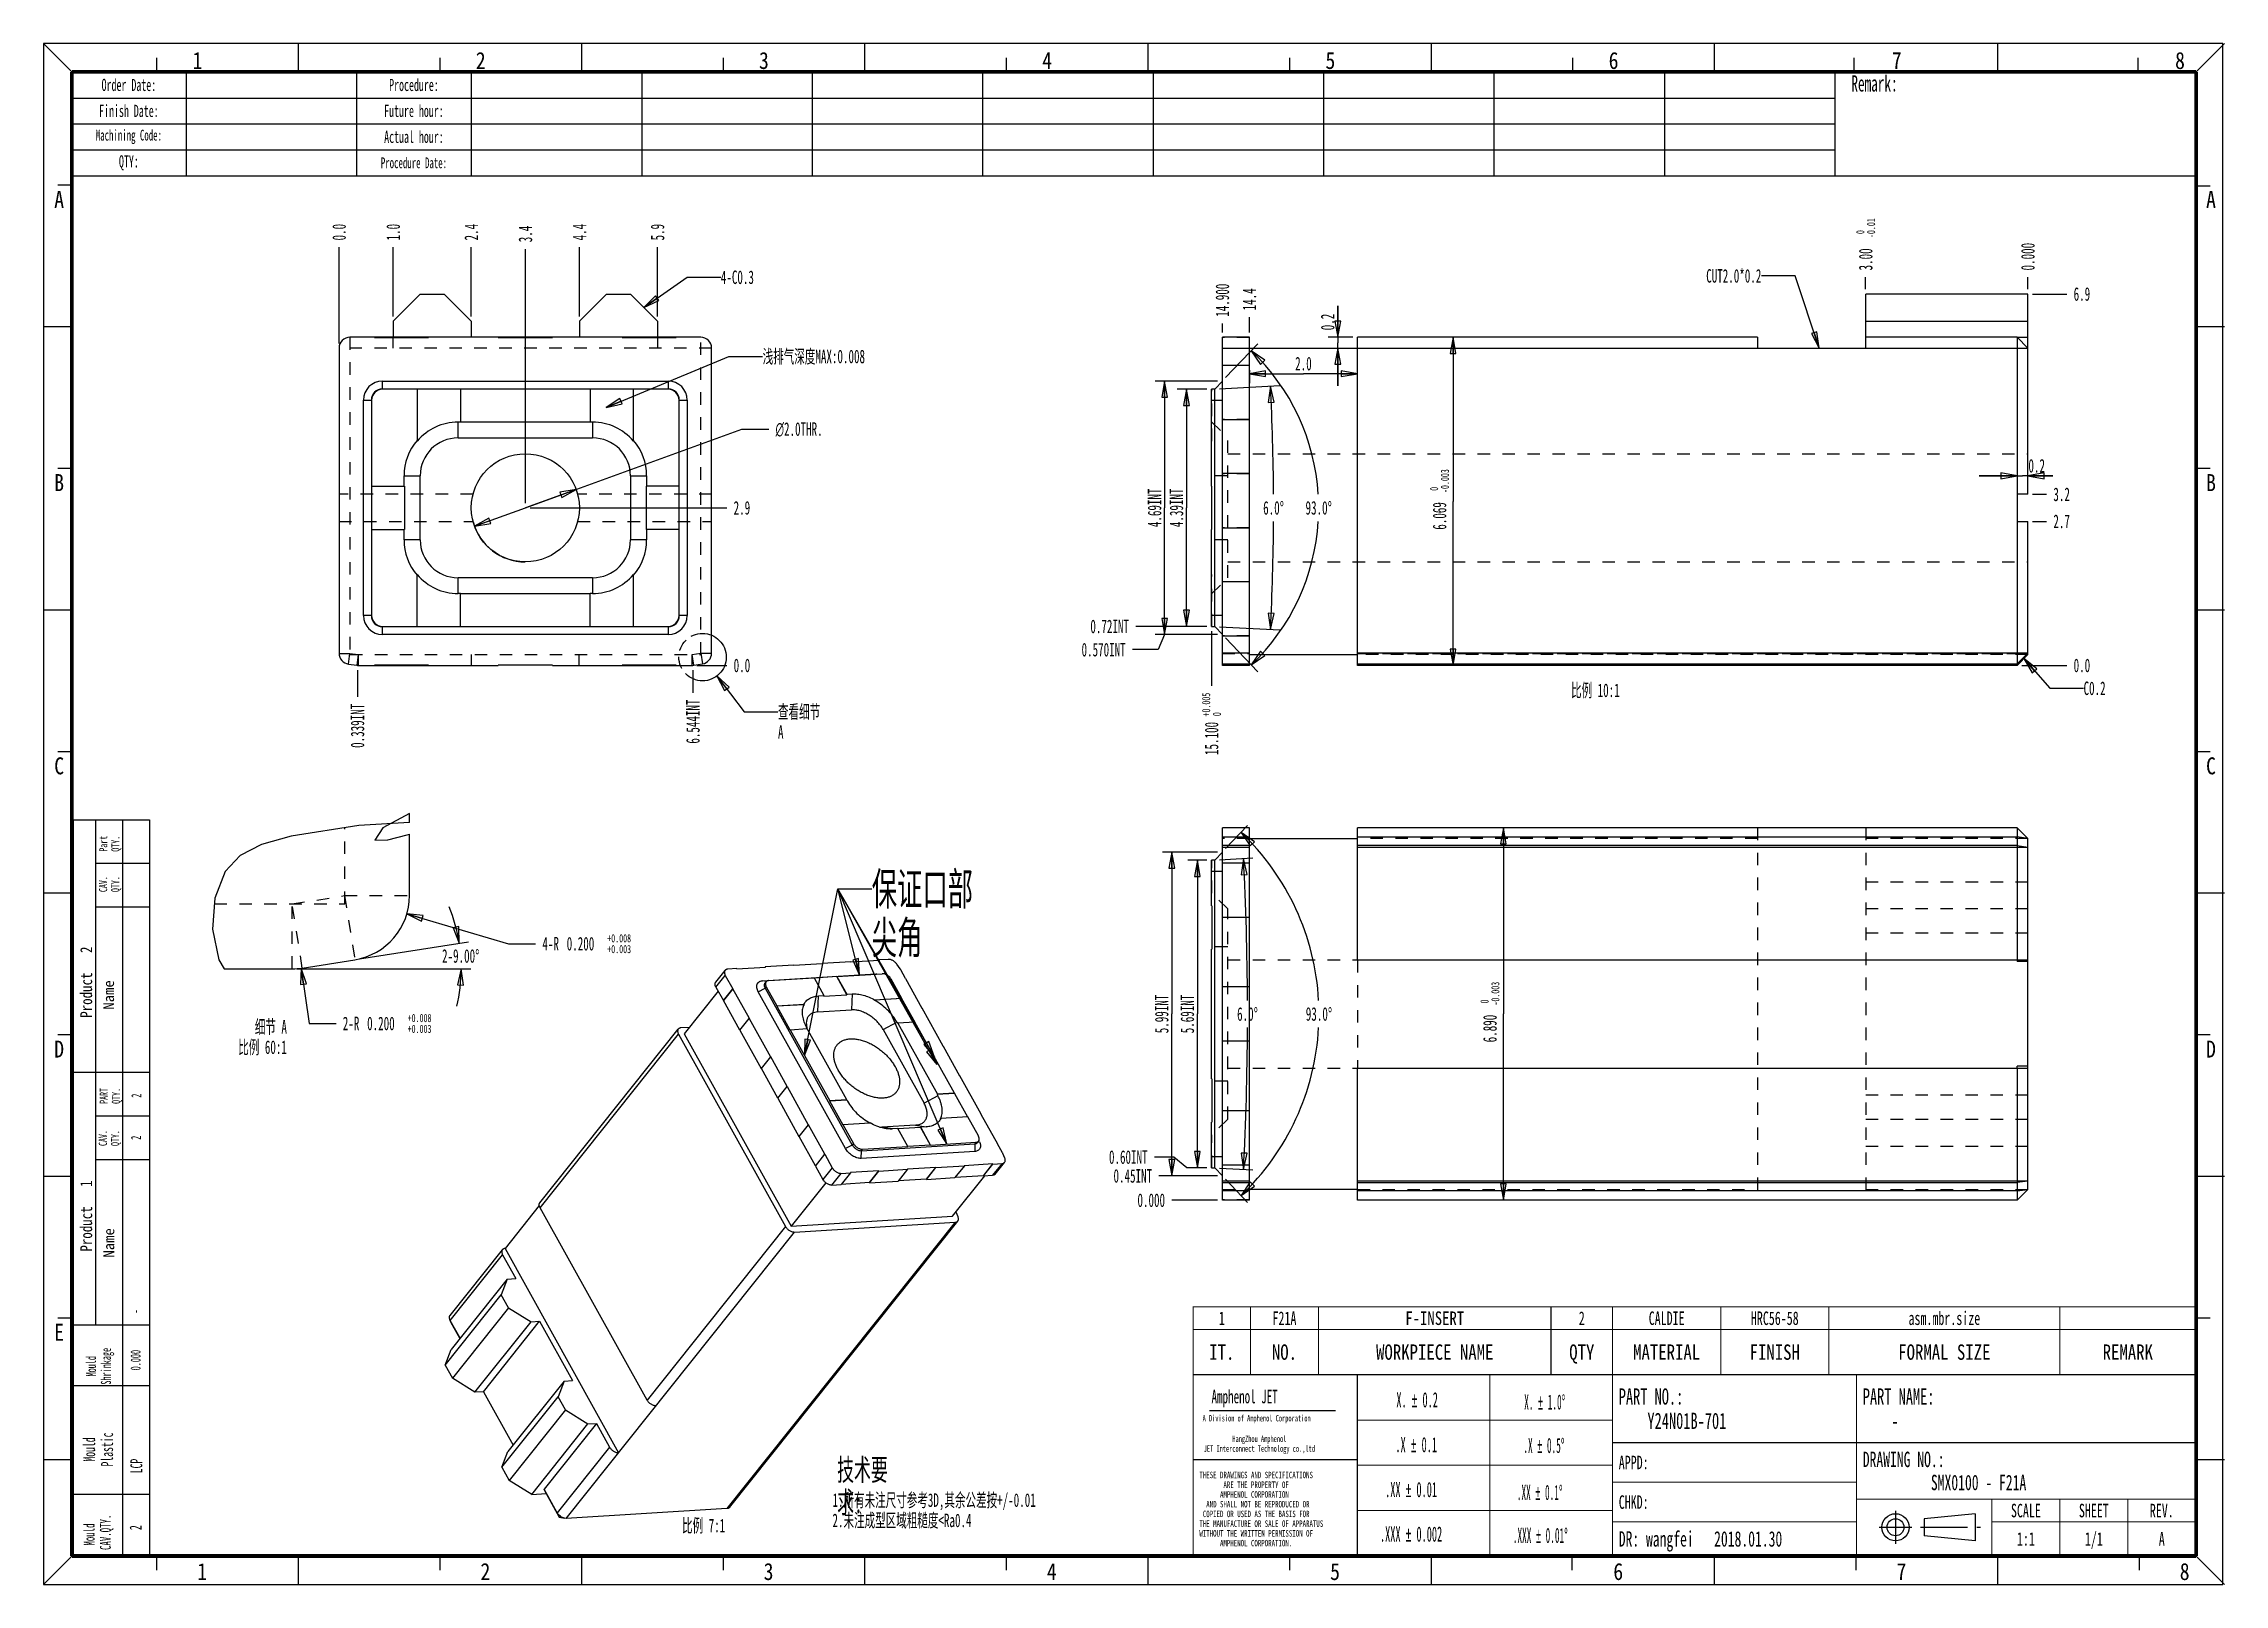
# Model space of a CAD drawing. Header units: millimetres. Extents: x 1.2 to 41.6, y 0.8 to 29.3.
import ezdxf
from ezdxf.enums import TextEntityAlignment as Align

# ---------------------------------------------------------------- set-up
doc = ezdxf.new("R2010")
doc.units = ezdxf.units.MM
doc.header["$LTSCALE"] = 2.31
for name, pattern in [('CENTER', [0.6, 0.375, -0.075, 0.075, -0.075]), ('HIDDEN', [0.2, 0.1, -0.1]), ('PHANTOM', [0.8, 0.45, -0.05, 0.1, -0.05, 0.1, -0.05])]:
    doc.linetypes.add(name, pattern=pattern)
doc.layers.get('0').update_dxf_attribs({"linetype": 'CONTINUOUS'})
for name, color, linetype in [('DEFAULT_1', 7, 'CENTER'), ('DEFAULT_2', 4, 'HIDDEN'), ('DEFAULT_3', 7, 'PHANTOM'), ('DIM', 7, 'CONTINUOUS'), ('NOTE', 7, 'CONTINUOUS')]:
    doc.layers.add(name, color=color, linetype=linetype)
doc.styles.get("Standard").update_dxf_attribs({"font": 'txt', "width": 0.6})
doc.styles.add('TEXTSTYLE_10', font='txt')
doc.styles.add('TEXTSTYLE_11', font='txt', dxfattribs={"width": 0.6})
doc.styles.add('TEXTSTYLE_12', font='txt', dxfattribs={"width": 0.6})
doc.styles.add('TEXTSTYLE_2', font='gdt', dxfattribs={"width": 0.6})
doc.styles.add('TEXTSTYLE_3', font='txt', dxfattribs={"width": 0.65})
doc.styles.add('TEXTSTYLE_4', font='txt', dxfattribs={"width": 0.8})
doc.styles.add('TEXTSTYLE_5', font='txt', dxfattribs={"width": 0.85})
doc.styles.add('TEXTSTYLE_6', font='txt', dxfattribs={"width": 0.5})
doc.styles.add('TEXTSTYLE_8', font='txt', dxfattribs={"width": 0.45})
doc.dimstyles.new('DIMSTYLE_1', dxfattribs={"dimtxt": 0.25, "dimasz": 0.3, "dimexe": 1.75, "dimexo": 0.875, "dimtad": 0, "dimtih": 1, "dimtoh": 1, "dimdec": 1, "dimzin": 0, "dimdsep": 46, "dimtxsty": 'Standard', "dimblk": 'CLOSED', "dimblk1": 'CLOSED', "dimblk2": 'CLOSED', "dimcen": 0.09, "dimadec": 0, "dimazin": 0, "dimtp": 0.1, "dimtm": 0.1, "dimtfac": 1, "dimtdec": 1, "dimtofl": 0, "dimtmove": 0, "dimatfit": 3, "dimldrblk": 'CLOSED', "dimfxl": 0, "dimtolj": 1, "dimtzin": 0, "dimarcsym": 0})
doc.dimstyles.new('DIMSTYLE_10', dxfattribs={"dimtxt": 0.25, "dimasz": 0.3, "dimexe": 1.75, "dimexo": 0.875, "dimtad": 1, "dimdec": 1, "dimzin": 0, "dimdsep": 46, "dimtxsty": 'Standard', "dimblk": 'CLOSED', "dimblk1": 'CLOSED', "dimblk2": 'CLOSED', "dimcen": 0.09, "dimadec": 0, "dimazin": 0, "dimtp": 0.1, "dimtm": 0.1, "dimtfac": 1, "dimtdec": 1, "dimtofl": 0, "dimtmove": 0, "dimatfit": 3, "dimldrblk": 'CLOSED', "dimfxl": 0, "dimtolj": 1, "dimtzin": 0, "dimarcsym": 0})
doc.dimstyles.new('DIMSTYLE_11', dxfattribs={"dimtxt": 0.25, "dimasz": 0.3, "dimexe": 1.75, "dimexo": 0.875, "dimtad": 0, "dimtih": 1, "dimtoh": 1, "dimzin": 0, "dimdsep": 46, "dimtxsty": 'Standard', "dimblk": 'CLOSED', "dimblk1": 'CLOSED', "dimblk2": 'CLOSED', "dimcen": 0.09, "dimadec": 0, "dimazin": 0, "dimtp": 0.1, "dimtm": 0.1, "dimtfac": 1, "dimtofl": 0, "dimtmove": 0, "dimatfit": 3, "dimldrblk": 'CLOSED', "dimfxl": 0, "dimtolj": 1, "dimtzin": 0, "dimarcsym": 0})
doc.dimstyles.new('DIMSTYLE_12', dxfattribs={"dimtxt": 0.25, "dimasz": 0.3, "dimexe": 1.75, "dimexo": 0.875, "dimtad": 1, "dimzin": 0, "dimdsep": 46, "dimtxsty": 'Standard', "dimblk": 'CLOSED', "dimblk1": 'CLOSED', "dimblk2": 'CLOSED', "dimcen": 0.09, "dimadec": 0, "dimazin": 0, "dimtp": 0.1, "dimtm": 0.1, "dimtfac": 1, "dimtofl": 0, "dimtmove": 0, "dimatfit": 3, "dimldrblk": 'CLOSED', "dimfxl": 0, "dimtolj": 1, "dimtzin": 0, "dimarcsym": 0})
doc.dimstyles.new('DIMSTYLE_13', dxfattribs={"dimtxt": 0.25, "dimasz": 0.3, "dimexe": 1.75, "dimexo": 0.875, "dimtad": 0, "dimtih": 1, "dimtoh": 1, "dimdec": 1, "dimzin": 0, "dimdsep": 46, "dimtxsty": 'Standard', "dimblk": 'CLOSED', "dimblk1": 'CLOSED', "dimblk2": 'CLOSED', "dimcen": 0.09, "dimadec": 0, "dimazin": 0, "dimtp": 0.5, "dimtm": 0.5, "dimtfac": 1, "dimtdec": 1, "dimtofl": 0, "dimtmove": 0, "dimatfit": 3, "dimldrblk": 'CLOSED', "dimfxl": 0, "dimtolj": 1, "dimtzin": 0, "dimarcsym": 0})
doc.dimstyles.new('DIMSTYLE_14', dxfattribs={"dimtxt": 0.25, "dimasz": 0.3, "dimexe": 1.75, "dimexo": 0.875, "dimtad": 0, "dimtih": 1, "dimtoh": 1, "dimdec": 3, "dimzin": 0, "dimdsep": 46, "dimtxsty": 'Standard', "dimblk": 'CLOSED', "dimblk1": 'CLOSED', "dimblk2": 'CLOSED', "dimcen": 0.09, "dimadec": 0, "dimazin": 0, "dimtol": 1, "dimtp": 0.005, "dimtfac": 0.6, "dimtdec": 3, "dimtofl": 0, "dimtmove": 0, "dimatfit": 3, "dimldrblk": 'CLOSED', "dimfxl": 0, "dimtolj": 1, "dimtzin": 0, "dimarcsym": 0})
doc.dimstyles.new('DIMSTYLE_2', dxfattribs={"dimtxt": 0.25, "dimasz": 0.3, "dimexe": 1.75, "dimexo": 0.875, "dimtad": 1, "dimdec": 1, "dimzin": 0, "dimdsep": 46, "dimtxsty": 'Standard', "dimblk": 'CLOSED', "dimblk1": 'CLOSED', "dimblk2": 'CLOSED', "dimcen": 0.09, "dimadec": 0, "dimazin": 0, "dimtp": 0.1, "dimtm": 0.1, "dimtfac": 1, "dimtdec": 1, "dimtofl": 0, "dimtmove": 0, "dimatfit": 3, "dimldrblk": 'CLOSED', "dimfxl": 0, "dimtolj": 1, "dimtzin": 0, "dimarcsym": 0})
doc.dimstyles.new('DIMSTYLE_3', dxfattribs={"dimtxt": 0.25, "dimasz": 0.3, "dimexe": 1.75, "dimexo": 0.875, "dimtad": 0, "dimtih": 1, "dimtoh": 1, "dimlfac": 0.166667, "dimzin": 0, "dimdsep": 46, "dimtxsty": 'Standard', "dimblk": 'CLOSED', "dimblk1": 'CLOSED', "dimblk2": 'CLOSED', "dimcen": 0.09, "dimadec": 0, "dimazin": 0, "dimtp": 0.5, "dimtm": 0.5, "dimtfac": 1, "dimtofl": 0, "dimtmove": 0, "dimatfit": 3, "dimldrblk": 'CLOSED', "dimfxl": 0, "dimtolj": 1, "dimtzin": 0, "dimarcsym": 0})
doc.dimstyles.new('DIMSTYLE_4', dxfattribs={"dimtxt": 0.25, "dimasz": 0.3, "dimexe": 1.75, "dimexo": 0.875, "dimtad": 1, "dimdec": 3, "dimzin": 0, "dimdsep": 46, "dimtxsty": 'Standard', "dimblk": 'CLOSED', "dimblk1": 'CLOSED', "dimblk2": 'CLOSED', "dimcen": 0.09, "dimadec": 0, "dimazin": 0, "dimtol": 1, "dimtm": 0.003, "dimtfac": 0.6, "dimtdec": 3, "dimtofl": 0, "dimtmove": 0, "dimatfit": 3, "dimldrblk": 'CLOSED', "dimfxl": 0, "dimtolj": 1, "dimtzin": 0, "dimarcsym": 0})
doc.dimstyles.new('DIMSTYLE_5', dxfattribs={"dimtxt": 0.25, "dimasz": 0.3, "dimexe": 1.75, "dimexo": 0.875, "dimtad": 1, "dimdec": 3, "dimlfac": 0.166667, "dimzin": 0, "dimdsep": 46, "dimtxsty": 'Standard', "dimblk": 'CLOSED', "dimblk1": 'CLOSED', "dimblk2": 'CLOSED', "dimcen": 0.09, "dimadec": 0, "dimazin": 0, "dimtol": 1, "dimtp": 0.008, "dimtm": -0.003, "dimtfac": 0.6, "dimtdec": 3, "dimtofl": 0, "dimtmove": 0, "dimatfit": 3, "dimldrblk": 'CLOSED', "dimfxl": 0, "dimtolj": 1, "dimtzin": 0, "dimarcsym": 0})
doc.dimstyles.new('DIMSTYLE_6', dxfattribs={"dimtxt": 0.25, "dimasz": 0.3, "dimexe": 1.75, "dimexo": 0.875, "dimtad": 0, "dimtih": 1, "dimtoh": 1, "dimdec": 3, "dimzin": 0, "dimdsep": 46, "dimtxsty": 'Standard', "dimblk": 'CLOSED', "dimblk1": 'CLOSED', "dimblk2": 'CLOSED', "dimcen": 0.09, "dimadec": 0, "dimazin": 0, "dimtp": 0.2, "dimtm": 0.2, "dimtfac": 1, "dimtdec": 3, "dimtofl": 0, "dimtmove": 0, "dimatfit": 3, "dimldrblk": 'CLOSED', "dimfxl": 0, "dimtolj": 1, "dimtzin": 0, "dimarcsym": 0})
doc.dimstyles.new('DIMSTYLE_7', dxfattribs={"dimtxt": 0.25, "dimasz": 0.3, "dimexe": 1.75, "dimexo": 0.875, "dimtad": 0, "dimtih": 1, "dimtoh": 1, "dimdec": 3, "dimzin": 0, "dimdsep": 46, "dimtxsty": 'Standard', "dimblk": 'CLOSED', "dimblk1": 'CLOSED', "dimblk2": 'CLOSED', "dimcen": 0.09, "dimadec": 0, "dimazin": 0, "dimtp": 0.1, "dimtm": 0.1, "dimtfac": 1, "dimtdec": 3, "dimtofl": 0, "dimtmove": 0, "dimatfit": 3, "dimldrblk": 'CLOSED', "dimfxl": 0, "dimtolj": 1, "dimtzin": 0, "dimarcsym": 0})
doc.dimstyles.new('DIMSTYLE_8', dxfattribs={"dimtxt": 0.25, "dimasz": 0.3, "dimexe": 1.75, "dimexo": 0.875, "dimtad": 0, "dimtih": 1, "dimtoh": 1, "dimdec": 1, "dimzin": 0, "dimdsep": 46, "dimtxsty": 'Standard', "dimblk": 'CLOSED', "dimblk1": 'CLOSED', "dimblk2": 'CLOSED', "dimcen": 0.09, "dimadec": 0, "dimazin": 0, "dimtp": 0.2, "dimtm": 0.2, "dimtfac": 1, "dimtdec": 1, "dimtofl": 0, "dimtmove": 0, "dimatfit": 3, "dimldrblk": 'CLOSED', "dimfxl": 0, "dimtolj": 1, "dimtzin": 0, "dimarcsym": 0})
doc.dimstyles.new('DIMSTYLE_9', dxfattribs={"dimtxt": 0.25, "dimasz": 0.3, "dimexe": 1.75, "dimexo": 0.875, "dimtad": 0, "dimtih": 1, "dimtoh": 1, "dimzin": 0, "dimdsep": 46, "dimtxsty": 'Standard', "dimblk": 'CLOSED', "dimblk1": 'CLOSED', "dimblk2": 'CLOSED', "dimcen": 0.09, "dimadec": 0, "dimazin": 0, "dimtol": 1, "dimtm": 0.01, "dimtfac": 0.6, "dimtofl": 0, "dimtmove": 0, "dimatfit": 3, "dimldrblk": 'CLOSED', "dimfxl": 0, "dimtolj": 1, "dimtzin": 0, "dimarcsym": 0})
doc.dimstyles.get("Standard").update_dxf_attribs({"dimtxt": 0.25, "dimasz": 0.3, "dimexe": 1.75, "dimexo": 0.875, "dimtad": 1, "dimdec": 3, "dimzin": 0, "dimdsep": 46, "dimtxsty": 'Standard', "dimblk": 'CLOSED', "dimblk1": 'CLOSED', "dimblk2": 'CLOSED', "dimcen": 0.09, "dimadec": 0, "dimazin": 0, "dimtol": 1, "dimtp": 0.001, "dimtm": 0.001, "dimtfac": 1, "dimtdec": 3, "dimtofl": 0, "dimtmove": 0, "dimatfit": 3, "dimldrblk": 'CLOSED', "dimfxl": 0, "dimtolj": 1, "dimtzin": 0, "dimarcsym": 0})

msp = doc.modelspace()

# ---------------------------------------------------------------- texts
at = {"color": 7, "linetype": 'Continuous', "char_height": 0.3143, "width": 0.267186, "line_spacing_factor": 0.9, "style": 'TEXTSTYLE_5'}
for s, insert, attachment_point in [('1', (4.0672, 29.1507), 2), ('2', (9.3062, 29.1507), 2), ('3', (14.5451, 29.1507), 2), ('4', (19.7841, 29.1507), 2), ('5', (25.023, 29.1507), 2), ('6', (30.262, 29.1507), 2), ('7', (35.5009, 29.1507), 2), ('8', (40.7399, 29.1507), 2), ('A', (1.4169, 26.5815), 1), ('A', (41.404, 26.5815), 3), ('B', (1.4169, 21.3426), 1), ('B', (41.404, 21.3426), 3), ('C', (1.4169, 16.1036), 1), ('C', (41.404, 16.1036), 3), ('D', (1.4169, 10.8647), 1), ('D', (41.404, 10.8647), 3), ('E', (1.4169, 5.6257), 1), ('1', (4.1535, 1.2006), 2), ('2', (9.3925, 1.2006), 2), ('3', (14.6314, 1.2006), 2), ('4', (19.8704, 1.2006), 2), ('5', (25.1093, 1.2006), 2), ('6', (30.3483, 1.2006), 2), ('7', (35.5872, 1.2006), 2), ('8', (40.8261, 1.2006), 2)]:
    msp.add_mtext(s, dxfattribs=dict(at, insert=insert, attachment_point=attachment_point))
at = {"color": 2, "linetype": 'Continuous', "insert": (15.8136, 2.4898), "char_height": 0.25, "width": 3.75, "attachment_point": 1, "line_spacing_factor": 0.9}
msp.add_mtext('1.所有未注尺寸参考3D,其余公差按+/-0.01\\P2.未注成型区域粗糙度<Ra0.4  ', dxfattribs=at)
at = {"layer": 'NOTE', "color": 2, "linetype": 'Continuous', "line_spacing_factor": 0.9}
for s, insert, char_height, width, attachment_point in [('4-C0.3', (13.748, 25.1096), 0.25, 0.9, 1), ('CUT2.0*0.2', (32.9957, 25.1347), 0.25, 1.5, 3), ('浅排气深度MAX:0.008', (14.5218, 23.6445), 0.25, 2.1, 1), ('比例 10:1', (30.3753, 17.4697), 0.25, 1.05, 3), ('C0.2', (38.9556, 17.5061), 0.25, 0.6, 1), ('查看细节 A', (14.8051, 17.0726), 0.25, 0.9, 1), ('保证口部尖角', (16.5401, 13.9709), 0.6, 2.16, 1), ('细节 A\\P比例 60:1', (5.7214, 11.2428), 0.25, 1.05, 3), ('技术要求:', (15.8996, 3.1262), 0.4, 1.2, 1), ('比例 7:1', (13.8291, 2.0195), 0.25, 0.9, 3)]:
    msp.add_mtext(s, dxfattribs=dict(at, insert=insert, char_height=char_height, width=width, attachment_point=attachment_point))
at = {"layer": 'NOTE', "color": 2, "linetype": 'Continuous', "attachment_point": 1, "rotation": 90, "line_spacing_factor": 0.9}
for s, insert, char_height, width in [('Part\\PQTY.', (2.2486, 14.3583), 0.15, 0.36), ('CAV.\\PQTY.', (2.2456, 13.6115), 0.15, 0.36), ('PART\\PQTY.', (2.2578, 9.6938), 0.15, 0.36), ('2', (2.8431, 9.8075), 0.185, 0.111), ('CAV.\\PQTY.', (2.2416, 8.9143), 0.15, 0.36), ('2', (2.8374, 9.0293), 0.185, 0.111), ('-', (2.8251, 5.8162), 0.185, 0.111), ('  Mould\\PShrinkage', (2.0045, 4.5009), 0.185, 0.999), ('0.000', (2.8295, 4.7649), 0.185, 0.555), (' Mould\\PPlastic', (1.9542, 2.9858), 0.22, 0.924), ('LCP', (2.8258, 2.8605), 0.22, 0.396), (' Mould\\PCAV.QTY.', (1.9634, 1.4421), 0.2, 0.96), ('2', (2.8117, 1.8106), 0.22, 0.132)]:
    msp.add_mtext(s, dxfattribs=dict(at, insert=insert, char_height=char_height, width=width))
for s, insert, char_height, width, style in [('Product   2', (1.8985, 11.2863), 0.22, 1.936, 'TEXTSTYLE_4'), ('Name', (2.3227, 11.436), 0.2, 0.8, 'TEXTSTYLE_10'), ('Product   1', (1.8985, 6.9607), 0.22, 1.936, 'TEXTSTYLE_4'), ('Name', (2.3275, 6.8505), 0.2, 0.8, 'TEXTSTYLE_10')]:
    msp.add_mtext(s, dxfattribs=dict(at, insert=insert, char_height=char_height, width=width, style=style))
at = {"layer": 'NOTE', "color": 2, "linetype": 'Continuous', "attachment_point": 1, "line_spacing_factor": 0.9}
for s, insert, char_height, width, style in [('Amphenol JET', (22.8248, 4.4052), 0.25, 2.287175, 'TEXTSTYLE_11'), ('X. \\Fgdt;{\\Fgdt;`}\\Ftxt; 0.2', (26.2436, 4.3604), 0.28, 1.306667, 'TEXTSTYLE_6'), ('X. \\Fgdt;{\\Fgdt;`}\\Ftxt; 1.0\\Fgdt;{\\Fgdt;~}', (28.6089, 4.3192), 0.28, 1.395333, 'TEXTSTYLE_8'), ('A Division of Amphenol Corporation', (22.6601, 3.9398), 0.12, 2.652045, 'TEXTSTYLE_11'), ('         HangZhou Amphenol \\PJET Interconnect Technology co.,ltd', (22.6809, 3.5589), 0.12, 2.671406, 'TEXTSTYLE_12'), ('.X \\Fgdt;{\\Fgdt;`}\\Ftxt; 0.1', (26.2265, 3.5306), 0.28, 1.306667, 'TEXTSTYLE_6'), ('.X \\Fgdt;{\\Fgdt;`}\\Ftxt; 0.5\\Fgdt;{\\Fgdt;~}', (28.5939, 3.5164), 0.28, 1.395333, 'TEXTSTYLE_8'), ('.XX \\Fgdt;{\\Fgdt;`}\\Ftxt; 0.01', (26.0363, 2.6999), 0.28, 1.586667, 'TEXTSTYLE_6'), ('.XX \\Fgdt;{\\Fgdt;`}\\Ftxt; 0.1\\Fgdt;{\\Fgdt;~}', (28.4726, 2.6474), 0.28, 1.521333, 'TEXTSTYLE_8'), ('.XXX \\Fgdt;{\\Fgdt;`}\\Ftxt; 0.002', (25.941, 1.8764), 0.28, 1.866667, 'TEXTSTYLE_6'), ('.XXX \\Fgdt;{\\Fgdt;`}\\Ftxt; 0.01\\Fgdt;{\\Fgdt;~}', (28.3983, 1.8526), 0.28, 1.773333, 'TEXTSTYLE_8')]:
    msp.add_mtext(s, dxfattribs=dict(at, insert=insert, char_height=char_height, width=width, style=style))

# ---------------------------------------------------------------- blocks, each defined once
blk = doc.blocks.new('*D1')
at = {"layer": 'DIM', "color": 2, "linetype": 'Continuous'}
blk.add_line((7.687, 24.261), (7.687, 25.54), dxfattribs=at)
at = {"layer": 'DIM', "color": 2, "linetype": 'Continuous', "insert": (7.562, 25.665), "char_height": 0.25, "width": 0.45, "attachment_point": 1, "rotation": 90, "line_spacing_factor": 0.9}
blk.add_mtext('1.0', dxfattribs=at)
blk = doc.blocks.new('_CLOSED')
at = {"color": 0, "linetype": 'ByBlock'}
for p, q in [((0, 0), (-1, 0.18)), ((-1, 0.18), (-1, -0.18)), ((-1, -0.18), (0, 0)), ((-1, 0), (0, 0))]:
    blk.add_line(p, q, dxfattribs=at)
blk = doc.blocks.new('*D2')
at = {"layer": 'DIM', "color": 2, "linetype": 'Continuous'}
blk.add_line((6.686, 23.761), (6.686, 25.54), dxfattribs=at)
at = {"layer": 'DIM', "color": 2, "linetype": 'Continuous', "insert": (6.561, 25.665), "char_height": 0.25, "width": 0.45, "attachment_point": 1, "rotation": 90, "line_spacing_factor": 0.9}
blk.add_mtext('0.0', dxfattribs=at)
blk = doc.blocks.new('*D3')
at = {"layer": 'DIM', "color": 2, "linetype": 'Continuous'}
blk.add_line((9.132, 24.261), (9.132, 25.54), dxfattribs=at)
at = {"layer": 'DIM', "color": 2, "linetype": 'Continuous', "insert": (9.007, 25.665), "char_height": 0.25, "width": 0.45, "attachment_point": 1, "rotation": 90, "line_spacing_factor": 0.9}
blk.add_mtext('2.4', dxfattribs=at)
blk = doc.blocks.new('*D4')
at = {"layer": 'DIM', "color": 2, "linetype": 'Continuous'}
blk.add_line((11.132, 24.261), (11.132, 25.54), dxfattribs=at)
at = {"layer": 'DIM', "color": 2, "linetype": 'Continuous', "insert": (11.007, 25.665), "char_height": 0.25, "width": 0.45, "attachment_point": 1, "rotation": 90, "line_spacing_factor": 0.9}
blk.add_mtext('4.4', dxfattribs=at)
blk = doc.blocks.new('*D5')
at = {"layer": 'DIM', "color": 2, "linetype": 'Continuous'}
blk.add_line((12.576, 24.261), (12.576, 25.54), dxfattribs=at)
at = {"layer": 'DIM', "color": 2, "linetype": 'Continuous', "insert": (12.451, 25.665), "char_height": 0.25, "width": 0.45, "attachment_point": 1, "rotation": 90, "line_spacing_factor": 0.9}
blk.add_mtext('5.9', dxfattribs=at)
blk = doc.blocks.new('*D6')
at = {"layer": 'DIM', "color": 2, "linetype": 'Continuous'}
blk.add_line((10.132, 20.807), (10.132, 25.506), dxfattribs=at)
at = {"layer": 'DIM', "color": 2, "linetype": 'Continuous', "insert": (10.007, 25.631), "char_height": 0.25, "width": 0.45, "attachment_point": 1, "rotation": 90, "line_spacing_factor": 0.9}
blk.add_mtext('3.4', dxfattribs=at)
blk = doc.blocks.new('*D7')
at = {"layer": 'DIM', "color": 2, "linetype": 'Continuous'}
blk.add_line((10.219, 20.719), (13.86, 20.719), dxfattribs=at)
at = {"layer": 'DIM', "color": 2, "linetype": 'Continuous', "insert": (13.985, 20.844), "char_height": 0.25, "width": 0.45, "attachment_point": 1, "line_spacing_factor": 0.9}
blk.add_mtext('2.9', dxfattribs=at)
blk = doc.blocks.new('*D8')
at = {"layer": 'DIM', "color": 2, "linetype": 'Continuous'}
blk.add_line((13.302, 17.805), (13.86, 17.805), dxfattribs=at)
at = {"layer": 'DIM', "color": 2, "linetype": 'Continuous', "insert": (13.985, 17.93), "char_height": 0.25, "width": 0.45, "attachment_point": 1, "line_spacing_factor": 0.9}
blk.add_mtext('0.0', dxfattribs=at)
blk = doc.blocks.new('*D9')
at = {"layer": 'DIM', "color": 2, "linetype": 'Continuous'}
for p, q in [((10.132, 20.719), (14.136, 22.176)), ((14.136, 22.176), (14.636, 22.176)), ((11.071, 21.061), (10.132, 20.719)), ((9.192, 20.377), (10.132, 20.719))]:
    blk.add_line(p, q, dxfattribs=at)
at = {"layer": 'DIM', "color": 2, "linetype": 'Continuous', "xscale": 0.3, "yscale": 0.3, "zscale": 0.3}
for p, rotation in [((11.071, 21.061), 19.9898233738), ((9.192, 20.377), 199.9898233738)]:
    blk.add_blockref('_CLOSED', p, dxfattribs=dict(at, rotation=rotation))
at = {"layer": 'DIM', "color": 2, "linetype": 'Continuous', "insert": (14.761, 22.301), "char_height": 0.25, "width": 1.38333, "attachment_point": 1, "line_spacing_factor": 0.9, "style": 'TEXTSTYLE_2'}
blk.add_mtext('{\\Fgdt;n}\\Ftxt;2.0THR.', dxfattribs=at)
blk = doc.blocks.new('*D10')
at = {"layer": 'DIM', "color": 2, "linetype": 'Continuous'}
for p, q in [((7.063, 12.374), (9.082, 12.694)), ((5.905, 12.192), (9.122, 12.192))]:
    blk.add_line(p, q, dxfattribs=at)
for points in [[(8.794, 12.949), (8.909, 12.667), (8.902, 12.972), (8.794, 12.949)], [(8.987, 11.89), (8.947, 12.192), (8.877, 11.895), (8.987, 11.89)]]:
    blk.add_lwpolyline(points, dxfattribs=at)
for start, end in [(9.0019, 22.2197), (346.7822, 360)]:
    blk.add_arc((5.912, 12.192), 3.034, start, end, dxfattribs=at)
at = {"layer": 'DIM', "color": 2, "linetype": 'Continuous', "insert": (8.937, 12.555), "char_height": 0.25, "width": 1.06667, "attachment_point": 2, "line_spacing_factor": 0.9}
blk.add_mtext('2-9.00\\Fgdt;{\\Fgdt;~}', dxfattribs=at)
blk = doc.blocks.new('*D11')
at = {"layer": 'DIM', "color": 2, "linetype": 'Continuous'}
for p in [(27.292, 23.874), (27.292, 17.805)]:
    blk.add_line(p, (27.292, 20.839), dxfattribs=at)
at = {"layer": 'DIM', "color": 2, "linetype": 'Continuous', "xscale": 0.3, "yscale": 0.3, "zscale": 0.3}
for p, rotation in [((27.292, 23.874), 90), ((27.292, 17.805), 270)]:
    blk.add_blockref('_CLOSED', p, dxfattribs=dict(at, rotation=rotation))
at = {"layer": 'DIM', "color": 2, "linetype": 'Continuous', "width": 0.6}
for s, height, p in [('-0.003', 0.15, (27.217, 21.214)), (' 0', 0.15, (27.017, 21.034)), ('6.069', 0.25, (27.167, 20.569))]:
    blk.add_text(s, height=height, rotation=90, dxfattribs=at).set_placement(p, align=Align.CENTER)
blk = doc.blocks.new('*D12')
at = {"layer": 'DIM', "color": 2, "linetype": 'Continuous'}
for p in [(28.224, 14.802), (28.224, 7.912)]:
    blk.add_line(p, (28.224, 11.357), dxfattribs=at)
at = {"layer": 'DIM', "color": 2, "linetype": 'Continuous', "xscale": 0.3, "yscale": 0.3, "zscale": 0.3}
for p, rotation in [((28.224, 14.802), 90), ((28.224, 7.912), 270)]:
    blk.add_blockref('_CLOSED', p, dxfattribs=dict(at, rotation=rotation))
at = {"layer": 'DIM', "color": 2, "linetype": 'Continuous', "width": 0.6}
for s, height, p in [('-0.003', 0.15, (28.149, 11.732)), (' 0', 0.15, (27.949, 11.552)), ('6.890', 0.25, (28.099, 11.087))]:
    blk.add_text(s, height=height, rotation=90, dxfattribs=at).set_placement(p, align=Align.CENTER)
blk = doc.blocks.new('*D13')
at = {"layer": 'DIM', "color": 2, "linetype": 'Continuous'}
for p, q in [((7.941, 13.209), (9.822, 12.657)), ((9.822, 12.657), (10.322, 12.657))]:
    blk.add_line(p, q, dxfattribs=at)
at = {"layer": 'DIM', "color": 2, "linetype": 'Continuous', "xscale": 0.3, "yscale": 0.3, "zscale": 0.3, "rotation": 163.641882505}
blk.add_blockref('_CLOSED', (7.941, 13.209), dxfattribs=at)
at = {"layer": 'DIM', "color": 2, "linetype": 'Continuous', "width": 0.6}
for s, height, p in [('4-R', 0.25, (10.447, 12.532)), ('0.200', 0.25, (10.897, 12.532)), ('+0.008', 0.15, (11.647, 12.682)), ('+0.003', 0.15, (11.647, 12.482))]:
    blk.add_text(s, height=height, dxfattribs=at).set_placement(p)
blk = doc.blocks.new('*D14')
at = {"layer": 'DIM', "color": 2, "linetype": 'Continuous'}
for p, q in [((5.986, 12.204), (6.13, 11.182)), ((6.13, 11.182), (6.63, 11.182))]:
    blk.add_line(p, q, dxfattribs=at)
at = {"layer": 'DIM', "color": 2, "linetype": 'Continuous', "xscale": 0.3, "yscale": 0.3, "zscale": 0.3, "rotation": 98.0293217284}
blk.add_blockref('_CLOSED', (5.986, 12.204), dxfattribs=at)
at = {"layer": 'DIM', "color": 2, "linetype": 'Continuous', "width": 0.6}
for s, height, p in [('2-R', 0.25, (6.755, 11.057)), ('0.200', 0.25, (7.205, 11.057)), ('+0.008', 0.15, (7.955, 11.207)), ('+0.003', 0.15, (7.955, 11.007))]:
    blk.add_text(s, height=height, dxfattribs=at).set_placement(p)
blk = doc.blocks.new('*D15')
at = {"layer": 'DIM', "color": 2, "linetype": 'Continuous'}
blk.add_line((13.231, 17.717), (13.231, 17.298), dxfattribs=at)
at = {"layer": 'DIM', "color": 2, "linetype": 'Continuous', "insert": (13.106, 17.173), "char_height": 0.25, "width": 1.2, "attachment_point": 3, "rotation": 90, "line_spacing_factor": 0.9}
blk.add_mtext('6.544INT', dxfattribs=at)
blk = doc.blocks.new('*D16')
at = {"layer": 'DIM', "color": 2, "linetype": 'Continuous'}
blk.add_line((7.026, 17.717), (7.026, 17.22), dxfattribs=at)
at = {"layer": 'DIM', "color": 2, "linetype": 'Continuous', "insert": (6.901, 17.095), "char_height": 0.25, "width": 1.2, "attachment_point": 3, "rotation": 90, "line_spacing_factor": 0.9}
blk.add_mtext('0.339INT', dxfattribs=at)
blk = doc.blocks.new('*D17')
at = {"layer": 'DIM', "color": 2, "linetype": 'Continuous'}
blk.add_line((38.013, 24.674), (38.647, 24.674), dxfattribs=at)
at = {"layer": 'DIM', "color": 2, "linetype": 'Continuous', "insert": (38.772, 24.799), "char_height": 0.25, "width": 0.45, "attachment_point": 1, "line_spacing_factor": 0.9}
blk.add_mtext('6.9', dxfattribs=at)
blk = doc.blocks.new('*D18')
at = {"layer": 'DIM', "color": 2, "linetype": 'Continuous'}
blk.add_line((37.813, 17.805), (38.647, 17.805), dxfattribs=at)
at = {"layer": 'DIM', "color": 2, "linetype": 'Continuous', "insert": (38.772, 17.93), "char_height": 0.25, "width": 0.45, "attachment_point": 1, "line_spacing_factor": 0.9}
blk.add_mtext('0.0', dxfattribs=at)
blk = doc.blocks.new('*D19')
at = {"layer": 'DIM', "color": 2, "linetype": 'Continuous'}
blk.add_line((34.925, 24.761), (34.925, 24.985), dxfattribs=at)
at = {"layer": 'DIM', "color": 2, "linetype": 'Continuous', "width": 0.6}
for s, height, p in [(' 0', 0.15, (34.9, 25.71)), ('-0.01', 0.15, (35.1, 25.71)), ('3.00', 0.25, (35.05, 25.11))]:
    blk.add_text(s, height=height, rotation=90, dxfattribs=at).set_placement(p)
blk = doc.blocks.new('*D20')
at = {"layer": 'DIM', "color": 2, "linetype": 'Continuous'}
blk.add_line((37.925, 24.761), (37.925, 24.985), dxfattribs=at)
at = {"layer": 'DIM', "color": 2, "linetype": 'Continuous', "insert": (37.8, 25.11), "char_height": 0.25, "width": 0.75, "attachment_point": 1, "rotation": 90, "line_spacing_factor": 0.9}
blk.add_mtext('0.000', dxfattribs=at)
blk = doc.blocks.new('*D21')
at = {"layer": 'DIM', "color": 2, "linetype": 'Continuous'}
blk.add_line((38.013, 20.469), (38.272, 20.469), dxfattribs=at)
at = {"layer": 'DIM', "color": 2, "linetype": 'Continuous', "insert": (38.397, 20.594), "char_height": 0.25, "width": 0.45, "attachment_point": 1, "line_spacing_factor": 0.9}
blk.add_mtext('2.7', dxfattribs=at)
blk = doc.blocks.new('*D22')
at = {"layer": 'DIM', "color": 2, "linetype": 'Continuous'}
blk.add_line((38.013, 20.969), (38.272, 20.969), dxfattribs=at)
at = {"layer": 'DIM', "color": 2, "linetype": 'Continuous', "insert": (38.397, 21.094), "char_height": 0.25, "width": 0.45, "attachment_point": 1, "line_spacing_factor": 0.9}
blk.add_mtext('3.2', dxfattribs=at)
blk = doc.blocks.new('*D23')
at = {"layer": 'DIM', "color": 2, "linetype": 'Continuous'}
for p, q in [((37.725, 21.31), (37.025, 21.31)), ((37.025, 21.31), (37.825, 21.31)), ((38.386, 21.31), (37.825, 21.31)), ((37.925, 21.31), (38.386, 21.31))]:
    blk.add_line(p, q, dxfattribs=at)
at = {"layer": 'DIM', "color": 2, "linetype": 'Continuous', "xscale": 0.3, "yscale": 0.3, "zscale": 0.3}
blk.add_blockref('_CLOSED', (37.725, 21.31), dxfattribs=at)
at = {"layer": 'DIM', "color": 2, "linetype": 'Continuous', "xscale": 0.3, "yscale": 0.3, "zscale": 0.3, "rotation": 180}
blk.add_blockref('_CLOSED', (37.925, 21.31), dxfattribs=at)
at = {"layer": 'DIM', "color": 2, "linetype": 'Continuous', "insert": (37.936, 21.622), "char_height": 0.25, "width": 0.45, "attachment_point": 1, "line_spacing_factor": 0.9}
blk.add_mtext('0.2', dxfattribs=at)
blk = doc.blocks.new('*D24')
at = {"layer": 'DIM', "color": 2, "linetype": 'Continuous'}
blk.add_line((23.025, 23.961), (23.025, 24.128), dxfattribs=at)
at = {"layer": 'DIM', "color": 2, "linetype": 'Continuous', "insert": (22.9, 24.253), "char_height": 0.25, "width": 0.9, "attachment_point": 1, "rotation": 90, "line_spacing_factor": 0.9}
blk.add_mtext('14.900', dxfattribs=at)
blk = doc.blocks.new('*D25')
at = {"layer": 'DIM', "color": 2, "linetype": 'Continuous'}
blk.add_line((23.525, 23.961), (23.525, 24.246), dxfattribs=at)
at = {"layer": 'DIM', "color": 2, "linetype": 'Continuous', "insert": (23.4, 24.371), "char_height": 0.25, "width": 0.6, "attachment_point": 1, "rotation": 90, "line_spacing_factor": 0.9}
blk.add_mtext('14.4', dxfattribs=at)
blk = doc.blocks.new('*D26')
at = {"layer": 'DIM', "color": 2, "linetype": 'Continuous'}
for p, q in [((23.525, 23.265), (23.525, 23.025)), ((23.525, 23.2), (24.525, 23.2)), ((25.525, 23.2), (24.525, 23.2))]:
    blk.add_line(p, q, dxfattribs=at)
at = {"layer": 'DIM', "color": 2, "linetype": 'Continuous', "xscale": 0.3, "yscale": 0.3, "zscale": 0.3, "rotation": 180}
blk.add_blockref('_CLOSED', (23.525, 23.2), dxfattribs=at)
at = {"layer": 'DIM', "color": 2, "linetype": 'Continuous', "xscale": 0.3, "yscale": 0.3, "zscale": 0.3}
blk.add_blockref('_CLOSED', (25.525, 23.2), dxfattribs=at)
at = {"layer": 'DIM', "color": 2, "linetype": 'Continuous', "insert": (24.525, 23.512), "char_height": 0.25, "width": 0.45, "attachment_point": 2, "line_spacing_factor": 0.9}
blk.add_mtext('2.0', dxfattribs=at)
blk = doc.blocks.new('*D27')
at = {"layer": 'DIM', "color": 2, "linetype": 'Continuous'}
for p, q in [((25.16, 23.874), (25.16, 24.453)), ((25.16, 24.453), (25.16, 23.774)), ((25.438, 23.874), (24.985, 23.874)), ((25.16, 22.974), (25.16, 23.774)), ((25.16, 23.674), (25.16, 22.974))]:
    blk.add_line(p, q, dxfattribs=at)
at = {"layer": 'DIM', "color": 2, "linetype": 'Continuous', "xscale": 0.3, "yscale": 0.3, "zscale": 0.3}
for p, rotation in [((25.16, 23.874), 270), ((25.16, 23.674), 90)]:
    blk.add_blockref('_CLOSED', p, dxfattribs=dict(at, rotation=rotation))
at = {"layer": 'DIM', "color": 2, "linetype": 'Continuous', "insert": (24.847, 24.003), "char_height": 0.25, "width": 0.45, "attachment_point": 1, "rotation": 90, "line_spacing_factor": 0.9}
blk.add_mtext('0.2', dxfattribs=at)
blk = doc.blocks.new('*D28')
at = {"layer": 'DIM', "color": 2, "linetype": 'Continuous'}
blk.add_line((22.738, 18.526), (21.423, 18.526), dxfattribs=at)
at = {"layer": 'DIM', "color": 2, "linetype": 'Continuous', "insert": (21.298, 18.651), "char_height": 0.25, "width": 1.05, "attachment_point": 3, "line_spacing_factor": 0.9}
blk.add_mtext('0.72INT', dxfattribs=at)
blk = doc.blocks.new('*D29')
at = {"layer": 'DIM', "color": 2, "linetype": 'Continuous'}
for p, q in [((22.738, 22.912), (22.187, 22.912)), ((22.362, 22.912), (22.362, 20.719)), ((22.362, 18.526), (22.362, 20.719)), ((22.738, 18.526), (22.187, 18.526))]:
    blk.add_line(p, q, dxfattribs=at)
at = {"layer": 'DIM', "color": 2, "linetype": 'Continuous', "xscale": 0.3, "yscale": 0.3, "zscale": 0.3}
for p, rotation in [((22.362, 22.912), 90), ((22.362, 18.526), 270)]:
    blk.add_blockref('_CLOSED', p, dxfattribs=dict(at, rotation=rotation))
at = {"layer": 'DIM', "color": 2, "linetype": 'Continuous', "insert": (22.05, 20.719), "char_height": 0.25, "width": 1.05, "attachment_point": 2, "rotation": 90, "line_spacing_factor": 0.9}
blk.add_mtext('4.39INT', dxfattribs=at)
blk = doc.blocks.new('*D30')
at = {"layer": 'DIM', "color": 2, "linetype": 'Continuous'}
for p, q in [((22.973, 22.92), (24.088, 22.979)), ((22.973, 18.518), (24.088, 18.46))]:
    blk.add_line(p, q, dxfattribs=at)
for points in [[(23.983, 22.672), (23.914, 22.969), (23.873, 22.667), (23.983, 22.672)], [(23.873, 18.771), (23.914, 18.469), (23.983, 18.766), (23.873, 18.771)]]:
    blk.add_lwpolyline(points, dxfattribs=at)
for start, end in [(0.3331, 3), (357, 359.6669)]:
    blk.add_arc((-19.025, 20.719), 42.998, start, end, dxfattribs=at)
at = {"layer": 'DIM', "color": 2, "linetype": 'Continuous', "insert": (23.973, 20.844), "char_height": 0.25, "width": 0.61667, "attachment_point": 2, "line_spacing_factor": 0.9}
blk.add_mtext('6.0\\Fgdt;{\\Fgdt;~}', dxfattribs=at)
blk = doc.blocks.new('*D31')
at = {"layer": 'DIM', "color": 2, "linetype": 'Continuous'}
for p, q in [((23.086, 23.127), (23.68, 23.753)), ((23.086, 18.312), (23.68, 17.685))]:
    blk.add_line(p, q, dxfattribs=at)
for points in [[(23.809, 23.45), (23.56, 23.626), (23.73, 23.373), (23.809, 23.45)], [(23.73, 18.065), (23.56, 17.812), (23.809, 17.988), (23.73, 18.065)]]:
    blk.add_lwpolyline(points, dxfattribs=at)
for start, end in [(3.5768, 46.5), (313.5, 356.4232)]:
    blk.add_arc((20.801, 20.719), 4.007, start, end, dxfattribs=at)
at = {"layer": 'DIM', "color": 2, "linetype": 'Continuous', "insert": (24.808, 20.844), "char_height": 0.25, "width": 0.76667, "attachment_point": 2, "line_spacing_factor": 0.9}
blk.add_mtext('93.0\\Fgdt;{\\Fgdt;~}', dxfattribs=at)
blk = doc.blocks.new('*D32')
at = {"layer": 'DIM', "color": 2, "linetype": 'Continuous'}
blk.add_line((22.825, 18.438), (22.825, 17.424), dxfattribs=at)
at = {"layer": 'DIM', "color": 2, "linetype": 'Continuous', "width": 0.6}
for s, height, p in [('+0.005', 0.15, (22.8, 17.299)), ('15.100', 0.25, (22.95, 16.759)), (' 0', 0.15, (23, 16.939))]:
    blk.add_text(s, height=height, rotation=90, dxfattribs=at).set_placement(p, align=Align.RIGHT)
blk = doc.blocks.new('*D33')
at = {"layer": 'DIM', "color": 2, "linetype": 'Continuous'}
for p, q in [((22.938, 23.063), (21.783, 23.063)), ((21.958, 23.063), (21.958, 20.719)), ((21.958, 18.375), (21.958, 20.719)), ((22.938, 18.375), (21.783, 18.375))]:
    blk.add_line(p, q, dxfattribs=at)
at = {"layer": 'DIM', "color": 2, "linetype": 'Continuous', "xscale": 0.3, "yscale": 0.3, "zscale": 0.3}
for p, rotation in [((21.958, 23.063), 90), ((21.958, 18.375), 270)]:
    blk.add_blockref('_CLOSED', p, dxfattribs=dict(at, rotation=rotation))
at = {"layer": 'DIM', "color": 2, "linetype": 'Continuous', "insert": (21.645, 20.719), "char_height": 0.25, "width": 1.05, "attachment_point": 2, "rotation": 90, "line_spacing_factor": 0.9}
blk.add_mtext('4.69INT', dxfattribs=at)
blk = doc.blocks.new('*D34')
at = {"layer": 'DIM', "color": 2, "linetype": 'Continuous'}
for p, q in [((21.952, 18.375), (21.835, 18.096)), ((22.938, 18.375), (21.952, 18.375)), ((21.835, 18.096), (21.362, 18.096))]:
    blk.add_line(p, q, dxfattribs=at)
at = {"layer": 'DIM', "color": 2, "linetype": 'Continuous', "insert": (21.237, 18.221), "char_height": 0.25, "width": 1.2, "attachment_point": 3, "line_spacing_factor": 0.9}
blk.add_mtext('0.570INT', dxfattribs=at)
blk = doc.blocks.new('*D35')
at = {"layer": 'DIM', "color": 2, "linetype": 'Continuous'}
blk.add_line((22.938, 8.362), (21.851, 8.362), dxfattribs=at)
at = {"layer": 'DIM', "color": 2, "linetype": 'Continuous', "insert": (21.726, 8.487), "char_height": 0.25, "width": 1.05, "attachment_point": 3, "line_spacing_factor": 0.9}
blk.add_mtext('0.45INT', dxfattribs=at)
blk = doc.blocks.new('*D36')
at = {"layer": 'DIM', "color": 2, "linetype": 'Continuous'}
blk.add_line((22.938, 7.912), (22.09, 7.912), dxfattribs=at)
at = {"layer": 'DIM', "color": 2, "linetype": 'Continuous', "insert": (21.965, 8.037), "char_height": 0.25, "width": 0.75, "attachment_point": 3, "line_spacing_factor": 0.9}
blk.add_mtext('0.000', dxfattribs=at)
blk = doc.blocks.new('*D37')
at = {"layer": 'DIM', "color": 2, "linetype": 'Continuous'}
for p, q in [((22.126, 8.71), (21.767, 8.71)), ((22.368, 8.513), (22.126, 8.71)), ((22.738, 8.513), (22.368, 8.513))]:
    blk.add_line(p, q, dxfattribs=at)
at = {"layer": 'DIM', "color": 2, "linetype": 'Continuous', "insert": (21.642, 8.835), "char_height": 0.25, "width": 1.05, "attachment_point": 3, "line_spacing_factor": 0.9}
blk.add_mtext('0.60INT', dxfattribs=at)
blk = doc.blocks.new('*D38')
at = {"layer": 'DIM', "color": 2, "linetype": 'Continuous'}
for p, q in [((23.086, 14.416), (23.491, 14.843)), ((23.086, 8.299), (23.491, 7.872))]:
    blk.add_line(p, q, dxfattribs=at)
for points in [[(23.62, 14.541), (23.371, 14.716), (23.542, 14.464), (23.62, 14.541)], [(23.542, 8.251), (23.371, 7.999), (23.62, 8.173), (23.542, 8.251)]]:
    blk.add_lwpolyline(points, dxfattribs=at)
for start, end in [(3.0951, 46.5), (313.5, 356.9049)]:
    blk.add_arc((20.183, 11.357), 4.63, start, end, dxfattribs=at)
at = {"layer": 'DIM', "color": 2, "linetype": 'Continuous', "insert": (24.813, 11.482), "char_height": 0.25, "width": 0.76667, "attachment_point": 2, "line_spacing_factor": 0.9}
blk.add_mtext('93.0\\Fgdt;{\\Fgdt;~}', dxfattribs=at)
blk = doc.blocks.new('*D39')
at = {"layer": 'DIM', "color": 2, "linetype": 'Continuous'}
for p, q in [((22.973, 14.209), (23.591, 14.242)), ((22.973, 8.505), (23.591, 8.473))]:
    blk.add_line(p, q, dxfattribs=at)
for points in [[(23.486, 13.936), (23.416, 14.232), (23.376, 13.93), (23.486, 13.936)], [(23.376, 8.784), (23.416, 8.482), (23.486, 8.779), (23.376, 8.784)]]:
    blk.add_lwpolyline(points, dxfattribs=at)
for start, end in [(0.2607, 3), (357, 359.7393)]:
    blk.add_arc((-31.447, 11.357), 54.938, start, end, dxfattribs=at)
at = {"layer": 'DIM', "color": 2, "linetype": 'Continuous', "insert": (23.491, 11.482), "char_height": 0.25, "width": 0.61667, "attachment_point": 2, "line_spacing_factor": 0.9}
blk.add_mtext('6.0\\Fgdt;{\\Fgdt;~}', dxfattribs=at)
blk = doc.blocks.new('*D40')
at = {"layer": 'DIM', "color": 2, "linetype": 'Continuous'}
for p, q in [((22.738, 14.201), (22.388, 14.201)), ((22.563, 14.201), (22.563, 11.357)), ((22.563, 8.513), (22.563, 11.357)), ((22.738, 8.513), (22.388, 8.513))]:
    blk.add_line(p, q, dxfattribs=at)
at = {"layer": 'DIM', "color": 2, "linetype": 'Continuous', "xscale": 0.3, "yscale": 0.3, "zscale": 0.3}
for p, rotation in [((22.563, 14.201), 90), ((22.563, 8.513), 270)]:
    blk.add_blockref('_CLOSED', p, dxfattribs=dict(at, rotation=rotation))
at = {"layer": 'DIM', "color": 2, "linetype": 'Continuous', "insert": (22.251, 11.357), "char_height": 0.25, "width": 1.05, "attachment_point": 2, "rotation": 90, "line_spacing_factor": 0.9}
blk.add_mtext('5.69INT', dxfattribs=at)
blk = doc.blocks.new('*D41')
at = {"layer": 'DIM', "color": 2, "linetype": 'Continuous'}
for p, q in [((22.938, 14.352), (21.915, 14.352)), ((22.09, 14.352), (22.09, 11.357)), ((22.09, 8.362), (22.09, 11.357)), ((22.938, 8.362), (21.915, 8.362))]:
    blk.add_line(p, q, dxfattribs=at)
at = {"layer": 'DIM', "color": 2, "linetype": 'Continuous', "xscale": 0.3, "yscale": 0.3, "zscale": 0.3}
for p, rotation in [((22.09, 14.352), 90), ((22.09, 8.362), 270)]:
    blk.add_blockref('_CLOSED', p, dxfattribs=dict(at, rotation=rotation))
at = {"layer": 'DIM', "color": 2, "linetype": 'Continuous', "insert": (21.777, 11.357), "char_height": 0.25, "width": 1.05, "attachment_point": 2, "rotation": 90, "line_spacing_factor": 0.9}
blk.add_mtext('5.99INT', dxfattribs=at)
blk = doc.blocks.new('*T42')
at = {"color": 0, "linetype": 'ByBlock', "lineweight": -2}
for p, q in [((0, 0), (39.297, 0)), ((0, 0), (0, -1.92)), ((2.12, 0), (2.12, -1.92)), ((5.273, 0), (5.273, -1.92)), ((7.393, 0), (7.393, -1.92)), ((10.546, 0), (10.546, -1.92)), ((13.699, 0), (13.699, -1.92)), ((16.852, 0), (16.852, -1.92)), ((20.005, 0), (20.005, -1.92)), ((23.158, 0), (23.158, -1.92)), ((26.311, 0), (26.311, -1.92)), ((29.464, 0), (29.464, -1.92)), ((32.617, 0), (32.617, -1.92)), ((39.297, 0), (39.297, -1.92)), ((0, -0.48), (32.617, -0.48)), ((0, -0.96), (32.617, -0.96)), ((0, -1.44), (32.617, -1.44)), ((0, -1.92), (39.297, -1.92))]:
    blk.add_line(p, q, dxfattribs=at)
at = {"color": 0, "linetype": 'Continuous', "char_height": 0.225, "width": 2, "attachment_point": 5, "line_spacing_factor": 0.9}
for s, insert in [('Order Date: ', (1.06, -0.24)), ('Procedure:', (6.333, -0.24))]:
    blk.add_mtext(s, dxfattribs=dict(at, insert=insert))
at = {"color": 0, "linetype": 'Continuous'}
for s, insert, char_height, width, attachment_point in [('  Remark:   ', (32.677, -0.06), 0.3, 6.56, 1), ('Finish Date:', (1.06, -0.72), 0.225, 2, 5), ('Future hour:', (6.333, -0.72), 0.225, 2, 5), ('Machining Code:', (1.06, -1.2), 0.2, 2, 5), ('Actual hour:', (6.333, -1.2), 0.225, 2, 5), ('QTY:', (1.06, -1.68), 0.225, 2, 5), ('Procedure Date:', (6.333, -1.68), 0.2, 2, 5)]:
    blk.add_mtext(s, dxfattribs=dict(at, insert=insert, char_height=char_height, width=width, attachment_point=attachment_point))
blk = doc.blocks.new('*T43')
at = {"color": 2, "linetype": 'Continuous', "const_width": 0.02}
for points in [[(18.5555, 4.606), (-0.01, 4.606)], [(0, 0), (0, 4.606)], [(1.058, 3.352), (1.058, 4.606)], [(2.318, 3.352), (2.318, 4.606)], [(6.618, 3.352), (6.618, 4.606)], [(7.758, 0), (7.758, 4.606)], [(9.758, 3.352), (9.758, 4.606)], [(11.758, 3.352), (11.758, 4.606)], [(16.0315, 3.352), (16.0315, 4.606)], [(18.5455, 0), (18.5455, 4.606)], [(18.5455, 4.187), (0, 4.187)], [(18.5455, 3.352), (0, 3.352)], [(3.036, 0), (3.036, 3.352)], [(5.489, 0), (5.489, 3.352)], [(12.272, 0), (12.272, 3.352)], [(7.758, 2.512), (3.036, 2.512)], [(18.5455, 2.095), (7.758, 2.095)], [(7.758, 1.679), (3.036, 1.679)], [(12.272, 1.362), (7.758, 1.362)], [(7.758, 0.84), (3.036, 0.84)], [(18.5455, 1.048), (12.272, 1.048)], [(14.7745, 0), (14.7745, 1.048)], [(16.0315, 0), (16.0315, 1.048)], [(17.2885, 0), (17.2885, 1.048)], [(12.272, 0.629), (7.758, 0.629)], [(18.5455, 0.629), (14.7745, 0.629)], [(18.5555, 0), (-0.01, 0)]]:
    blk.add_lwpolyline(points, dxfattribs=at)
at = {"layer": 'NOTE', "color": 2, "linetype": 'Continuous', "line_spacing_factor": 0.9}
for s, insert, char_height, width, attachment_point, style in [('1', (0.529, 4.5215), 0.25, 0.325, 2, 'TEXTSTYLE_3'), ('F21A', (1.688, 4.5215), 0.25, 1.3, 2, 'TEXTSTYLE_3'), ('F-INSERT', (4.468, 4.5215), 0.25, 3.2, 2, 'TEXTSTYLE_4'), ('2', (7.188, 4.5215), 0.25, 0.325, 2, 'TEXTSTYLE_3'), ('CALDIE', (8.758, 4.5215), 0.25, 1.95, 2, 'TEXTSTYLE_3'), ('HRC56-58', (10.758, 4.5215), 0.25, 2.6, 2, 'TEXTSTYLE_3'), ('asm.mbr.size', (13.89475, 4.5215), 0.25, 3.9, 2, 'TEXTSTYLE_3'), ('IT.', (0.529, 3.912), 0.285, 1.368, 2, 'TEXTSTYLE_4'), ('NO.', (1.688, 3.912), 0.285, 1.368, 2, 'TEXTSTYLE_4'), ('WORKPIECE NAME', (4.468, 3.912), 0.285, 6.384, 2, 'TEXTSTYLE_4'), ('QTY', (7.188, 3.912), 0.285, 1.368, 2, 'TEXTSTYLE_4'), ('MATERIAL', (8.758, 3.912), 0.285, 3.648, 2, 'TEXTSTYLE_4'), ('FINISH', (10.758, 3.912), 0.285, 2.736, 2, 'TEXTSTYLE_4'), ('FORMAL SIZE', (13.89475, 3.912), 0.285, 5.016, 2, 'TEXTSTYLE_4'), ('REMARK', (17.2885, 3.912), 0.285, 2.736, 2, 'TEXTSTYLE_4'), ('PART NO.:\\P    Y24N01B-701 ', (7.87175, 3.0985), 0.3, 6.24, 1, 'TEXTSTYLE_3'), ('PART NAME:  \\P    -', (12.38575, 3.0985), 0.3, 4.68, 1, 'TEXTSTYLE_3'), ('APPD:  ', (7.87175, 1.8535), 0.25, 2.275, 1, 'TEXTSTYLE_3'), ('DRAWING NO.:   \\P          SMX0100 - F21A', (12.38575, 1.92775), 0.285, 8.892, 1, 'TEXTSTYLE_3'), (' \\P \\P \\P \\P \\P \\P \\P \\P \\PTHESE DRAWINGS AND SPECIFICATIONS\\P       ARE THE PROPERTY OF\\P      AMPHENOL CORPORATION\\P  AND SHALL NOT BE REPRODUCED OR\\P COPIED OR USED AS THE BASIS FOR\\PTHE MANUFACTURE OR SALE OF APPARATUS\\PWITHOUT THE WRITTEN PERMISSION OF\\P      AMPHENOL CORPORATION. ', (0.11375, 3.177), 0.12, 5.616, 1, 'TEXTSTYLE_3'), ('CHKD:', (7.87175, 1.1205), 0.25, 1.625, 1, 'TEXTSTYLE_3'), ('SCALE', (15.403, 0.9635), 0.25, 1.625, 2, 'TEXTSTYLE_3'), ('SHEET', (16.66, 0.9635), 0.25, 1.625, 2, 'TEXTSTYLE_3'), ('REV.', (17.917, 0.9635), 0.25, 1.3, 2, 'TEXTSTYLE_3'), ('DR: wangfei   2018.01.30', (7.87175, 0.457), 0.285, 8.892, 1, 'TEXTSTYLE_3'), ('1:1', (15.403, 0.4395), 0.25, 0.975, 2, 'TEXTSTYLE_3'), ('1/1', (16.66, 0.4395), 0.25, 0.975, 2, 'TEXTSTYLE_3'), ('A', (17.917, 0.4395), 0.25, 0.325, 2, 'TEXTSTYLE_3')]:
    blk.add_mtext(s, dxfattribs=dict(at, insert=insert, char_height=char_height, width=width, attachment_point=attachment_point, style=style))
blk = doc.blocks.new('*T44')
at = {"color": 0, "linetype": 'ByBlock', "lineweight": -2}
for p, q in [((0, 0), (1.4105, 0)), ((0, 0), (0, -13.5975)), ((0.4095, 0), (0.4095, -9.345)), ((0.91, 0), (0.91, -13.5975)), ((1.4105, 0), (1.4105, -13.5975)), ((0.4095, -0.805), (1.4105, -0.805)), ((0.4095, -1.61), (1.4105, -1.61)), ((0, -4.6725), (1.4105, -4.6725)), ((0.4095, -5.4775), (1.4105, -5.4775)), ((0.4095, -6.2825), (1.4105, -6.2825)), ((0, -9.345), (1.4105, -9.345)), ((0, -10.465), (1.4105, -10.465)), ((0, -12.4775), (1.4105, -12.4775)), ((0, -13.5975), (1.4105, -13.5975))]:
    blk.add_line(p, q, dxfattribs=at)

# ---------------------------------------------------------------- dimensions: what is measured, and where the dimension line sits
at = {"layer": 'DIM', "color": 2, "linetype": 'Continuous'}
for feature_location, offset, dtype, origin, dimstyle, picture, middle in [((6.6864617472, 23.7610340335), (0, 1.7788146436), 1, (6.6864617472, 23.6735340335), 'DIMSTYLE_1', '*D2', (6.6864617472, 25.8898486771)), ((7.6868, 24.2613), (0, 1.2785), 1, (6.6865, 23.6735), 'DIMSTYLE_1', '*D1', (7.6868, 25.8898)), ((9.1316, 24.2613), (0, 1.2785), 1, (6.6865, 24.1738), 'DIMSTYLE_1', '*D3', (9.1316, 25.8898)), ((11.1316, 24.2613), (0, 1.2785), 1, (6.6865, 24.1738), 'DIMSTYLE_1', '*D4', (11.1316, 25.8898)), ((12.5765, 24.2613), (0, 1.2785), 1, (6.6865, 24.1738), 'DIMSTYLE_1', '*D5', (12.5765, 25.8898)), ((10.1316, 20.8066), (0, 4.6996), 1, (6.6865, 20.7191), 'DIMSTYLE_1', '*D6', (10.1316, 25.8562)), ((34.9253, 24.7613), (0, 0.2241), 1, (37.9253, 24.6738), 'DIMSTYLE_9', '*D19', (34.9253, 25.6355)), ((37.925273513, 24.7613340335), (0, 0.224140526), 1, (37.925273513, 24.6738340335), 'DIMSTYLE_7', '*D20', (37.925273513, 25.4854745595)), ((23.0254, 23.9613), (0, 0.1669), 1, (37.9253, 23.8738), 'DIMSTYLE_6', '*D24', (23.0254, 24.7032)), ((23.5254, 23.9613), (0, 0.2847), 1, (37.9253, 23.8738), 'DIMSTYLE_8', '*D25', (23.5254, 24.6711)), ((38.0128, 24.6738), (0.6342, 0), 0, (37.7253, 17.8047), 'DIMSTYLE_8', '*D17', (38.997, 24.6738)), ((38.0128, 20.9691), (0.259, 0), 0, (37.9253, 17.8047), 'DIMSTYLE_1', '*D22', (38.6217, 20.9691)), ((10.2191, 20.7191), (3.6404, 0), 0, (13.2147, 17.8047), 'DIMSTYLE_1', '*D7', (14.2095, 20.7191)), ((38.0128, 20.4691), (0.259, 0), 0, (37.9253, 17.8047), 'DIMSTYLE_1', '*D21', (38.6217, 20.4691)), ((22.8251, 18.4383), (0, -1.0146), 1, (37.9253, 18.5258), 'DIMSTYLE_14', '*D32', (22.8251, 16.5787)), ((13.3022374683, 17.8047440335), (0.5572711774, 0), 0, (13.2147374683, 17.8047440335), 'DIMSTYLE_1', '*D8', (14.2095086457, 17.8047440335)), ((37.812773513, 17.8047440335), (0.8342486287, 0), 0, (37.725273513, 17.8047440335), 'DIMSTYLE_1', '*D18', (38.9970221417, 17.8047440335)), ((22.937923513, 7.9120286617), (-0.8474726485, 0), 0, (23.025423513, 7.9120286617), 'DIMSTYLE_7', '*D36', (21.5904508645, 7.9120286617))]:
    dim = msp.add_ordinate_dim(feature_location=feature_location, offset=offset, dtype=dtype, origin=origin, dimstyle=dimstyle, override={"dimtad": 1, "dimtih": 0, "dimtoh": 0}, dxfattribs=at)
    dim.commit()
    dim.dimension.update_dxf_attribs({"geometry": picture, "text_midpoint": middle})
for base, p1, p2, angle, dimstyle, picture, middle in [((25.1597, 23.8738), (25.5254, 23.6738), (26.3129, 23.8738), 90, 'DIMSTYLE_10', '*D27', (25.1597, 24.2277)), ((27.2917, 23.8738), (25.5254, 17.8047), (25.5254, 23.8738), 90, 'DIMSTYLE_4', '*D11', (27.2917, 20.8393)), ((37.7253, 21.31), (37.9253, 20.9691), (37.7253, 20.9691), 180, 'DIMSTYLE_10', '*D23', (38.1613, 21.31)), ((28.224, 7.912), (25.5254, 14.8023), (25.5254, 7.912), 270, 'DIMSTYLE_4', '*D12', (28.224, 11.3572))]:
    dim = msp.add_linear_dim(base=base, p1=p1, p2=p2, angle=angle, dimstyle=dimstyle, dxfattribs=at)
    dim.commit()
    dim.dimension.update_dxf_attribs({"geometry": picture, "text_midpoint": middle, "dimtype": 160})
for base, line1, line2, picture, middle in [((24.8084, 20.7191), ((23.68, 17.6854), (23.0857, 18.3116)), ((23.0857, 23.1266), (23.68, 23.7528)), '*D31', (24.8084, 20.7191)), ((23.9726, 20.7191), ((24.0884, 18.4596), (22.9728, 18.5181)), ((22.9728, 22.9201), (24.0884, 22.9786)), '*D30', (23.9726, 20.7191)), ((24.8135, 11.3572), ((23.491, 7.8716), (23.0857, 8.2988)), ((23.0857, 14.4156), (23.491, 14.8427)), '*D38', (24.8135, 11.3572)), ((23.4914, 11.3572), ((23.5909, 8.4728), (22.9728, 8.5052)), ((22.9728, 14.2092), (23.5909, 14.2416)), '*D39', (23.4914, 11.3572))]:
    dim = msp.add_angular_dim_2l(base=base, line1=line1, line2=line2, dimstyle='DIMSTYLE_13', dxfattribs=at)
    dim.commit()
    dim.dimension.update_dxf_attribs({"geometry": picture, "text_midpoint": middle, "dimtype": 162})
dim = msp.add_linear_dim(base=(25.5254, 23.1997), p1=(23.5254, 22.1497), p2=(25.5254, 23.6735), dimstyle='DIMSTYLE_10', dxfattribs=at)
dim.commit()
dim.dimension.update_dxf_attribs({"geometry": '*D26', "text_midpoint": (24.5254, 23.1997), "dimtype": 160})
for base, p1, p2, angle, picture, middle in [((21.958, 18.3751), (23.8129, 23.0631), (23.8129, 18.3751), 270, '*D33', (21.958, 20.7191)), ((22.3622, 22.9124), (23.6126, 18.5258), (23.6126, 22.9124), 90, '*D29', (22.3622, 20.7191)), ((22.5632, 8.5129), (21.5132, 14.2014), (21.5132, 8.5129), 270, '*D40', (22.5632, 11.3572)), ((22.0897, 14.3522), (23.8129, 8.3622), (23.8129, 14.3522), 90, '*D41', (22.0897, 11.3572))]:
    dim = msp.add_linear_dim(base=base, p1=p1, p2=p2, angle=angle, text='<>INT', dimstyle='DIMSTYLE_12', dxfattribs=at)
    dim.commit()
    dim.dimension.update_dxf_attribs({"geometry": picture, "text_midpoint": middle, "dimtype": 160})
dim = msp.add_diameter_dim_2p(p1=(11.0714, 21.061), p2=(9.1919, 20.3773), text='<>THR.', dimstyle='DIMSTYLE_2', override={"dimtad": 0, "dimtih": 1, "dimtoh": 1}, dxfattribs=at)
dim.commit()
dim.dimension.update_dxf_attribs({"geometry": '*D9', "text_midpoint": (15.4527, 22.1758), "dimtype": 163})
for feature_location, offset, dtype, origin, dimstyle, picture, middle in [((22.7376, 18.5258), (-1.3145, 0), 0, (22.8251, 17.8047), 'DIMSTYLE_11', '*D28', (20.7731, 18.5258)), ((22.9379, 18.3751), (-1.5762, -0.279), 0, (23.0254, 17.8047), 'DIMSTYLE_7', '*D34', (20.6368, 18.0961)), ((13.2305, 17.7172), (0, -0.4189), 1, (6.6865, 17.8047), 'DIMSTYLE_6', '*D15', (13.2305, 16.5733)), ((7.02595, 17.71724), (0, -0.49701), 1, (6.68646, 17.80474), 'DIMSTYLE_7', '*D16', (7.02595, 16.49523)), ((22.7376, 8.5129), (-0.9711, 0.1966), 0, (22.8251, 7.912), 'DIMSTYLE_11', '*D37', (21.1165, 8.7096)), ((22.9379, 8.3622), (-1.0869, 0), 0, (23.0254, 7.912), 'DIMSTYLE_11', '*D35', (21.201, 8.3622))]:
    dim = msp.add_ordinate_dim(feature_location=feature_location, offset=offset, dtype=dtype, origin=origin, text='<>INT', dimstyle=dimstyle, override={"dimtad": 1, "dimtih": 0, "dimtoh": 0}, dxfattribs=at)
    dim.commit()
    dim.dimension.update_dxf_attribs({"geometry": picture, "text_midpoint": middle})
for center, mpoint, text, picture, middle in [((5.8177, 13.3939), (5.9856, 12.2038), '2-<>', '*D14', (7.6248, 11.1817)), ((6.7882, 13.5476), (7.9413, 13.2091), '4-<>', '*D13', (11.3172, 12.657))]:
    dim = msp.add_radius_dim(center=center, mpoint=mpoint, text=text, dimstyle='DIMSTYLE_5', override={"dimtad": 0, "dimtih": 1, "dimtoh": 1}, dxfattribs=at)
    dim.commit()
    dim.dimension.update_dxf_attribs({"geometry": picture, "text_midpoint": middle, "dimtype": 164})
dim = msp.add_angular_dim_2l(base=(8.9373, 12.4302), line1=((9.1216, 12.1921), (5.9052, 12.1921)), line2=((7.0627, 12.3743), (9.0821, 12.6942)), text='2-<>', dimstyle='DIMSTYLE_3', dxfattribs=at)
dim.commit()
dim.dimension.update_dxf_attribs({"geometry": '*D10', "text_midpoint": (8.9373, 12.4302), "dimtype": 162})

# ---------------------------------------------------------------- linework, layer by layer
at = {"color": 7, "linetype": 'Continuous'}
for p, q in [((1.7447, 28.7819), (1.2208, 29.3058)), ((1.2216, 29.3056), (1.2216, 0.8057)), ((41.5345, 29.3056), (1.2216, 29.3056)), ((5.9359, 28.7819), (5.9359, 29.3058)), ((11.1748, 28.7819), (11.1748, 29.3058)), ((16.4138, 28.7819), (16.4138, 29.3058)), ((21.6527, 28.7819), (21.6527, 29.3058)), ((26.8917, 28.7819), (26.8917, 29.3058)), ((32.1306, 28.7819), (32.1306, 29.3058)), ((37.3696, 28.7819), (37.3696, 29.3058)), ((41.0368, 28.7819), (41.5607, 29.3058)), ((41.5345, 0.8057), (41.5345, 29.3056)), ((3.3164, 28.7819), (3.3164, 29.0438)), ((8.5554, 28.7819), (8.5554, 29.0438)), ((13.7943, 28.7819), (13.7943, 29.0438)), ((19.0332, 28.7819), (19.0332, 29.0438)), ((24.2722, 28.7819), (24.2722, 29.0438)), ((29.5111, 28.7819), (29.5111, 29.0438)), ((34.7099, 28.7819), (34.7099, 29.0438)), ((39.9667, 28.7819), (39.9667, 29.0438)), ((1.7447, 26.6863), (1.4828, 26.6863)), ((41.2988, 26.666), (41.0368, 26.666)), ((8.1868, 24.6738), (7.6868, 24.1738)), ((8.1868, 24.6738), (8.6316, 24.6738)), ((9.1316, 24.1738), (8.6316, 24.6738)), ((11.6316, 24.6738), (11.1316, 24.1738)), ((11.6316, 24.6738), (12.0765, 24.6738)), ((12.5765, 24.1738), (12.0765, 24.6738)), ((37.9253, 24.6738), (34.9253, 24.6738)), ((34.9253, 23.6738), (34.9253, 24.6738)), ((37.9253, 20.9691), (37.9253, 24.6738)), ((1.7447, 24.0668), (1.2208, 24.0668)), ((13.3765, 23.8738), (6.8868, 23.8738)), ((7.3404, 23.8738), (7.3404, 23.8688)), ((7.3404, 23.8688), (8.3404, 23.8688)), ((7.6868, 24.1738), (7.6868, 23.8738)), ((8.3404, 23.8688), (8.3404, 23.8738)), ((9.1316, 24.1738), (9.1316, 23.8738)), ((9.6316, 23.8738), (9.6316, 23.8688)), ((9.6316, 23.8688), (10.6316, 23.8688)), ((10.6316, 23.8688), (10.6316, 23.8738)), ((11.1316, 24.1738), (11.1316, 23.8738)), ((11.9229, 23.8738), (11.9229, 23.8688)), ((11.9229, 23.8688), (12.9229, 23.8688)), ((12.5765, 24.1738), (12.5765, 23.8738)), ((12.9229, 23.8688), (12.9229, 23.8738)), ((23.0254, 17.8047), (23.0254, 23.8738)), ((23.5254, 23.8738), (23.0254, 23.8738)), ((23.5254, 17.8047), (23.5254, 23.8738)), ((25.5254, 17.8047), (25.5254, 23.8738)), ((32.9253, 23.8738), (25.5254, 23.8738)), ((32.9253, 23.8738), (32.9253, 23.6738)), ((34.9253, 24.1738), (37.9253, 24.1738)), ((37.7253, 23.8738), (34.9253, 23.8738)), ((37.9253, 23.6738), (37.7253, 23.8738)), ((37.7253, 23.8738), (37.7253, 17.8047)), ((41.5607, 24.0668), (41.0368, 24.0668)), ((6.6865, 23.6735), (6.6865, 18.0273)), ((13.5768, 18.0307), (13.5768, 23.6735)), ((23.0254, 23.6735), (37.9253, 23.6735)), ((6.6915, 23.3504), (6.6865, 23.3504)), ((6.6915, 22.3504), (6.6915, 23.3504)), ((7.4877, 22.9124), (7.4877, 23.0631)), ((7.4877, 23.0631), (12.7756, 23.0631)), ((12.7756, 23.0631), (12.7756, 22.9124)), ((13.5768, 23.3521), (13.5718, 23.3521)), ((13.5718, 23.3521), (13.5718, 22.3521)), ((23.0254, 23.0631), (22.8854, 22.9156)), ((23.5254, 23.3521), (23.0254, 23.3521)), ((7.1367, 18.7261), (7.1367, 22.7121)), ((7.1367, 22.7121), (7.2874, 22.7121)), ((7.2842, 22.7121), (7.2842, 18.7261)), ((7.2874, 22.7121), (7.2874, 18.7261)), ((12.7756, 22.9156), (7.4877, 22.9156)), ((12.7756, 22.9124), (7.4877, 22.9124)), ((8.1316, 22.9124), (8.1316, 21.955)), ((8.9316, 22.9124), (8.9316, 22.3044)), ((11.3316, 22.9124), (11.3316, 22.3044)), ((12.1316, 21.955), (12.1316, 22.9124)), ((12.9759, 22.7121), (13.1266, 22.7121)), ((12.9759, 18.7261), (12.9759, 22.7121)), ((12.979, 18.7261), (12.979, 22.7121)), ((13.1266, 22.7121), (13.1266, 18.7261)), ((22.8854, 22.9156), (22.8251, 22.9124)), ((22.8251, 21.1191), (22.8251, 22.9124)), ((22.8251, 22.7121), (23.0254, 22.7121)), ((22.8854, 18.5227), (22.8854, 22.9156)), ((6.6865, 22.3504), (6.6915, 22.3504)), ((8.8874, 22.0124), (8.8874, 22.3044)), ((8.9316, 22.3044), (8.8874, 22.3044)), ((8.9316, 22.3124), (11.3316, 22.3124)), ((11.3759, 22.3044), (11.3316, 22.3044)), ((11.3759, 22.3044), (11.3759, 22.0124)), ((13.5718, 22.3521), (13.5768, 22.3521)), ((23.0254, 22.3521), (23.5254, 22.3521)), ((8.8874, 22.0124), (11.3759, 22.0124)), ((1.7447, 21.4473), (1.4828, 21.4473)), ((41.2988, 21.4471), (41.0368, 21.4471)), ((6.6915, 21.3504), (6.6865, 21.3504)), ((6.6915, 20.3504), (6.6915, 21.3504)), ((7.2869, 21.1191), (7.8954, 21.1191)), ((7.8874, 21.1191), (7.8874, 21.3124)), ((7.8874, 21.3124), (8.1874, 21.3124)), ((7.8954, 21.1191), (7.8954, 20.3191)), ((8.1874, 20.1258), (8.1874, 21.3124)), ((12.0759, 21.3124), (12.3759, 21.3124)), ((12.0759, 21.3124), (12.0759, 20.1258)), ((12.9759, 21.1191), (12.3679, 21.1191)), ((12.3679, 21.1191), (12.3679, 20.3191)), ((12.3759, 21.3124), (12.3759, 21.1191)), ((13.5768, 21.3521), (13.5718, 21.3521)), ((13.5718, 21.3521), (13.5718, 20.3521)), ((22.8251, 21.1191), (22.8331, 21.1191)), ((22.8331, 20.3191), (22.8331, 21.1191)), ((23.5254, 21.3521), (23.0254, 21.3521)), ((37.9253, 20.9691), (37.7253, 20.9691)), ((6.6865, 20.3504), (6.6915, 20.3504)), ((7.2869, 20.3191), (7.8954, 20.3191)), ((7.8874, 20.1258), (7.8874, 20.3191)), ((12.9759, 20.3191), (12.3679, 20.3191)), ((12.3759, 20.3191), (12.3759, 20.1258)), ((13.5718, 20.3521), (13.5768, 20.3521)), ((22.8251, 18.5258), (22.8251, 20.3191)), ((22.8251, 20.3191), (22.8331, 20.3191)), ((23.0254, 20.3521), (23.5254, 20.3521)), ((37.7253, 20.4691), (37.9253, 20.4691)), ((37.9253, 18.0047), (37.9253, 20.4691)), ((8.1874, 20.1258), (7.8874, 20.1258)), ((12.3759, 20.1258), (12.0759, 20.1258)), ((8.1316, 18.5254), (8.1316, 19.4832)), ((11.3759, 19.4258), (8.8874, 19.4258)), ((8.8874, 19.1338), (8.8874, 19.4258)), ((11.3759, 19.4258), (11.3759, 19.1338)), ((12.1316, 18.5254), (12.1316, 19.4832)), ((6.6915, 19.3504), (6.6865, 19.3504)), ((6.6915, 18.3504), (6.6915, 19.3504)), ((8.9316, 19.1338), (8.8874, 19.1338)), ((8.9316, 18.5254), (8.9316, 19.1338)), ((11.3316, 19.1258), (8.9316, 19.1258)), ((11.3759, 19.1338), (11.3316, 19.1338)), ((11.3316, 18.5254), (11.3316, 19.1338)), ((13.5768, 19.3521), (13.5718, 19.3521)), ((13.5718, 19.3521), (13.5718, 18.3521)), ((23.5254, 19.3521), (23.0254, 19.3521)), ((1.7447, 18.8279), (1.2208, 18.8279)), ((7.2874, 18.7261), (7.1367, 18.7261)), ((13.1266, 18.7261), (12.9759, 18.7261)), ((23.0254, 18.7261), (22.8251, 18.7261)), ((41.5607, 18.8279), (41.0368, 18.8279)), ((6.6865, 18.3504), (6.6915, 18.3504)), ((7.4877, 18.3751), (7.4877, 18.5258)), ((7.4877, 18.5258), (12.7756, 18.5258)), ((7.4877, 18.5227), (12.7756, 18.5227)), ((12.7756, 18.3751), (7.4877, 18.3751)), ((12.7756, 18.5258), (12.7756, 18.3751)), ((13.5718, 18.3521), (13.5768, 18.3521)), ((22.8251, 18.5258), (22.8854, 18.5227)), ((22.8854, 18.5227), (23.0254, 18.3751)), ((23.0254, 18.3521), (23.5254, 18.3521)), ((6.8581, 17.829), (7.0117, 17.8068)), ((7.0404, 17.8047), (9.6316, 17.8047)), ((8.3404, 17.8097), (7.3404, 17.8097)), ((7.3404, 17.8097), (7.3404, 17.8047)), ((8.3404, 17.8047), (8.3404, 17.8097)), ((10.6316, 17.8097), (9.6316, 17.8097)), ((9.6316, 17.8097), (9.6316, 17.8047)), ((10.6316, 17.8047), (10.6316, 17.8097)), ((10.6316, 17.8047), (13.2147, 17.8047)), ((12.9229, 17.8097), (11.9229, 17.8097)), ((11.9229, 17.8097), (11.9229, 17.8047)), ((12.9229, 17.8047), (12.9229, 17.8097)), ((13.2461, 17.8072), (13.4078, 17.8328)), ((23.5254, 18.0307), (23.0254, 18.0307)), ((23.0254, 17.8328), (23.5254, 17.8328)), ((23.5254, 17.8072), (23.0254, 17.8072)), ((23.5254, 17.8047), (23.0254, 17.8047)), ((23.5254, 18.005), (25.5254, 18.005)), ((37.9253, 18.0307), (25.5254, 18.0307)), ((25.5254, 17.8328), (37.7253, 17.8328)), ((37.7253, 17.8072), (25.5254, 17.8072)), ((37.7253, 17.8047), (25.5254, 17.8047)), ((37.9253, 18.0304), (37.7253, 17.8328)), ((37.7253, 17.8047), (37.9253, 18.0047)), ((37.7253, 17.8072), (37.9253, 18.0047)), ((1.7447, 16.2084), (1.4828, 16.2084)), ((41.2988, 16.2084), (41.0368, 16.2084)), ((7.99, 15.0622), (7.4962, 14.7982)), ((7.99, 14.9012), (7.99, 15.0622)), ((5.7973, 14.644), (5.254, 14.4931)), ((7.0507, 14.842), (5.7973, 14.644)), ((7.99, 14.9012), (7.0507, 14.842)), ((7.4962, 14.7982), (7.3472, 14.5715)), ((7.3472, 14.5715), (7.5866, 14.5809)), ((7.5866, 14.5809), (7.9445, 14.6678)), ((7.9445, 14.6678), (7.99, 14.6839)), ((7.99, 13.5476), (7.99, 14.6839)), ((23.0254, 7.912), (23.0254, 14.8023)), ((23.5254, 14.8023), (23.0254, 14.8023)), ((23.0254, 14.6334), (23.5254, 14.6334)), ((23.5254, 7.912), (23.5254, 14.8023)), ((23.5254, 14.6023), (25.5254, 14.6023)), ((25.5254, 12.3531), (25.5254, 14.8023)), ((37.7253, 14.8023), (25.5254, 14.8023)), ((25.5254, 14.6334), (37.7253, 14.6334)), ((37.7253, 14.8023), (37.7253, 12.3531)), ((37.9253, 14.6023), (37.7253, 14.8023)), ((37.9253, 14.6021), (37.7253, 14.6334)), ((37.9253, 8.1123), (37.9253, 14.6021)), ((4.8563, 14.2876), (4.5806, 13.9922)), ((5.254, 14.4931), (4.8563, 14.2876)), ((22.8854, 14.2046), (22.8251, 14.2014)), ((22.8251, 13.3572), (22.8251, 14.2014)), ((23.0254, 14.3522), (22.8854, 14.2046)), ((22.8854, 8.5098), (22.8854, 14.2046)), ((23.5254, 14.4716), (23.0254, 14.4716)), ((23.0254, 14.4403), (23.5254, 14.4403)), ((23.5254, 14.1484), (23.0254, 14.1484)), ((37.7253, 14.4716), (25.5254, 14.4716)), ((25.5254, 14.4403), (37.9253, 14.4403)), ((37.7253, 14.4716), (37.9253, 14.4404)), ((4.5806, 13.9922), (4.3874, 13.5003)), ((22.8251, 14.0011), (23.0254, 14.0011)), ((1.7447, 13.5889), (1.2208, 13.5889)), ((4.3874, 13.5003), (4.3449, 12.9239)), ((22.8251, 13.3572), (22.8331, 13.3572)), ((22.8331, 13.3572), (22.8331, 12.5572)), ((41.5607, 13.5889), (41.0368, 13.5889)), ((4.3449, 12.9239), (4.4647, 12.3554)), ((23.0254, 13.1484), (23.5254, 13.1484)), ((22.8251, 10.1572), (22.8251, 12.5572)), ((22.8251, 12.5572), (22.8331, 12.5572)), ((4.4647, 12.3554), (4.5579, 12.1921)), ((4.5579, 12.1921), (5.8177, 12.1921)), ((6.0058, 12.2069), (6.9762, 12.3606)), ((13.6535, 11.9459), (13.8265, 12.163)), ((14.0443, 12.1957), (13.8751, 12.1854)), ((14.0443, 12.1957), (14.0458, 12.193)), ((14.0458, 12.193), (14.5723, 12.225)), ((14.5708, 12.2278), (14.5684, 12.2248)), ((15.0973, 12.2598), (14.5708, 12.2278)), ((14.5723, 12.225), (14.5708, 12.2278)), ((15.0973, 12.2598), (15.0988, 12.257)), ((15.0988, 12.257), (15.6254, 12.2891)), ((15.6238, 12.2918), (15.6215, 12.2888)), ((16.1503, 12.3238), (15.6238, 12.2918)), ((15.6254, 12.2891), (15.6238, 12.2918)), ((16.1503, 12.3238), (16.1519, 12.3211)), ((16.1519, 12.3211), (16.6784, 12.3531)), ((16.6768, 12.3559), (16.6745, 12.3529)), ((16.8461, 12.3662), (16.6768, 12.3559)), ((16.6784, 12.3531), (16.6768, 12.3559)), ((17.0646, 12.192), (17.0018, 12.2799)), ((17.1644, 12.015), (17.0754, 12.1749)), ((37.9253, 12.3531), (25.5254, 12.3531)), ((13.6988, 11.7781), (13.0707, 10.9901)), ((13.6576, 11.8521), (13.8307, 12.0692)), ((13.6576, 11.8521), (13.796, 11.6035)), ((13.969, 11.8206), (13.796, 11.6035)), ((13.7986, 11.6037), (13.9717, 11.8208)), ((13.8307, 12.0692), (13.969, 11.8206)), ((13.9717, 11.8208), (13.969, 11.8206)), ((14.2766, 11.2726), (13.9717, 11.8208)), ((14.4408, 11.7658), (14.5669, 11.8314)), ((16.0533, 8.8674), (14.4408, 11.7658)), ((14.5186, 11.9695), (16.6172, 12.0971)), ((14.5876, 11.9546), (14.5186, 11.9695)), ((14.5875, 11.9541), (14.565, 11.9293)), ((14.5669, 11.8314), (14.5895, 11.8576)), ((14.5669, 11.8314), (16.1795, 8.9329)), ((14.5895, 11.8576), (14.7858, 11.5047)), ((14.6338, 11.9738), (15.4726, 12.0249)), ((15.4726, 12.0249), (15.6555, 11.696)), ((15.8909, 12.0472), (15.4742, 12.0219)), ((15.6552, 11.6881), (16.0764, 11.7137)), ((15.8938, 12.0505), (15.8909, 12.0472)), ((16.0764, 11.7137), (15.8909, 12.0472)), ((15.8938, 12.0505), (16.7325, 12.1015)), ((15.8938, 12.0505), (16.0767, 11.7216)), ((16.0767, 11.7216), (16.0764, 11.7137)), ((16.0767, 11.7216), (16.1785, 11.7278)), ((16.1785, 11.7278), (16.1662, 11.4331)), ((16.6172, 12.0971), (16.6268, 12.0951)), ((17.0954, 11.6451), (16.899, 11.9981)), ((17.1644, 12.015), (17.1618, 12.0148)), ((17.1618, 12.0148), (17.4668, 11.4667)), ((17.1633, 12.0136), (17.1644, 12.015)), ((23.5254, 11.8572), (23.0254, 11.8572)), ((13.7986, 11.6037), (13.796, 11.6035)), ((14.1025, 11.0574), (13.7986, 11.6037)), ((15.2872, 11.5319), (14.7829, 11.5012)), ((14.7858, 11.5047), (14.7829, 11.5012)), ((14.7829, 11.5012), (15.0268, 11.0627)), ((14.7858, 11.5047), (15.2835, 11.5349)), ((15.5414, 11.3951), (15.5538, 11.6898)), ((15.5414, 11.3951), (16.1662, 11.4331)), ((15.5538, 11.6898), (15.6555, 11.696)), ((15.6555, 11.696), (15.6552, 11.6881)), ((17.0929, 11.6417), (16.5885, 11.611)), ((17.0954, 11.6451), (16.5978, 11.6149)), ((17.0954, 11.6451), (17.0929, 11.6417)), ((17.0929, 11.6417), (17.335, 11.2064)), ((17.4668, 11.4667), (17.4694, 11.4669)), ((17.8632, 10.7591), (17.4694, 11.4669)), ((1.7447, 10.9694), (1.4828, 10.9694)), ((10.4, 7.8644), (12.9612, 11.0775)), ((10.4042, 7.7706), (12.9654, 10.9837)), ((12.9654, 10.9837), (14.9444, 7.4266)), ((13.1658, 11.1094), (13.0098, 11.0999)), ((13.0707, 10.9901), (15.0497, 7.433)), ((14.1009, 11.0554), (14.274, 11.2725)), ((14.1009, 11.0554), (14.4947, 10.3476)), ((14.274, 11.2725), (14.2766, 11.2726)), ((14.274, 11.2725), (14.6677, 10.5647)), ((15.0298, 11.0662), (15.0268, 11.0627)), ((15.0298, 11.0662), (15.3457, 11.0854)), ((15.0298, 11.0662), (15.7617, 9.7507)), ((15.3056, 11.1618), (15.3337, 11.1064)), ((16.0776, 9.7699), (15.3337, 11.1064)), ((16.7482, 11.0718), (17.003, 11.208)), ((16.7482, 11.0718), (17.507, 9.7078)), ((17.003, 11.208), (17.0165, 11.1837)), ((17.0235, 11.1874), (17.0165, 11.1837)), ((17.3394, 11.2067), (17.0235, 11.1874)), ((17.0235, 11.1874), (17.7553, 9.8719)), ((18.0712, 9.8912), (17.3394, 11.2067)), ((41.2988, 10.9694), (41.0368, 10.9694)), ((14.6677, 10.5647), (14.4947, 10.3476)), ((14.4973, 10.3478), (14.6704, 10.5649)), ((14.6704, 10.5649), (14.6677, 10.5647)), ((14.9753, 10.0168), (14.6704, 10.5649)), ((17.8632, 10.7591), (17.8605, 10.7589)), ((17.8605, 10.7589), (18.1655, 10.2108)), ((17.862, 10.7577), (17.8632, 10.7591)), ((23.0254, 10.8572), (23.5254, 10.8572)), ((14.4973, 10.3478), (14.4947, 10.3476)), ((14.8012, 9.8015), (14.4973, 10.3478)), ((18.1655, 10.2108), (18.1681, 10.211)), ((18.5619, 9.5032), (18.1681, 10.211)), ((22.8251, 10.1572), (22.8331, 10.1572)), ((22.8331, 10.1572), (22.8331, 9.3572)), ((25.5254, 7.912), (25.5254, 10.3531)), ((25.5254, 10.3531), (37.9253, 10.3531)), ((37.7253, 10.3531), (37.7253, 7.912)), ((14.7996, 9.7995), (14.9727, 10.0166)), ((14.7996, 9.7995), (15.1934, 9.0917)), ((14.9727, 10.0166), (14.9753, 10.0168)), ((14.9727, 10.0166), (15.3665, 9.3088)), ((16.079, 9.7667), (15.7587, 9.7472)), ((15.7617, 9.7507), (15.7587, 9.7472)), ((15.7587, 9.7472), (16.0027, 9.3087)), ((15.7617, 9.7507), (16.0776, 9.7699)), ((16.0776, 9.7699), (16.079, 9.7667)), ((16.079, 9.7667), (16.0925, 9.7424)), ((17.7619, 9.844), (17.507, 9.7078)), ((18.0687, 9.8877), (17.7484, 9.8682)), ((17.7553, 9.8719), (17.7484, 9.8682)), ((17.7484, 9.8682), (17.7619, 9.844)), ((18.0712, 9.8912), (17.7553, 9.8719)), ((18.0712, 9.8912), (18.0687, 9.8877)), ((18.0687, 9.8877), (18.3109, 9.4524)), ((15.3665, 9.3088), (15.1934, 9.0917)), ((15.196, 9.0919), (15.3691, 9.309)), ((15.3691, 9.309), (15.3665, 9.3088)), ((15.674, 8.7609), (15.3691, 9.309)), ((16.0056, 9.3122), (16.0027, 9.3087)), ((16.0056, 9.3122), (16.5033, 9.3424)), ((16.0056, 9.3122), (16.202, 8.9592)), ((17.352, 9.3017), (16.7272, 9.2637)), ((17.352, 9.3017), (17.5473, 9.2675)), ((18.3152, 9.4527), (17.8176, 9.4224)), ((18.5116, 9.0997), (18.3152, 9.4527)), ((18.5619, 9.5032), (18.5592, 9.503)), ((18.5592, 9.503), (18.8642, 8.9549)), ((18.5608, 9.5018), (18.5619, 9.5032)), ((22.8251, 8.5129), (22.8251, 9.3572)), ((22.8251, 9.3572), (22.8331, 9.3572)), ((23.5254, 9.5659), (23.0254, 9.5659)), ((15.196, 9.0919), (15.1934, 9.0917)), ((15.5, 8.5456), (15.196, 9.0919)), ((16.1795, 8.9329), (16.0533, 8.8674)), ((16.202, 8.9592), (16.1795, 8.9329)), ((16.3487, 8.8279), (18.4473, 8.9556)), ((16.3686, 8.8558), (17.2073, 8.9069)), ((16.9225, 9.2295), (16.7272, 9.2637)), ((17.0243, 9.2357), (16.9225, 9.2295)), ((17.0191, 9.2366), (17.4403, 9.2623)), ((17.0243, 9.2357), (17.0191, 9.2366)), ((17.2073, 8.9069), (17.0243, 9.2357)), ((17.6258, 8.9288), (17.2046, 8.9031)), ((17.2073, 8.9069), (17.2046, 8.9031)), ((17.4455, 9.2613), (17.4403, 9.2623)), ((17.6258, 8.9288), (17.4403, 9.2623)), ((17.5473, 9.2675), (17.4455, 9.2613)), ((17.6285, 8.9325), (17.4455, 9.2613)), ((17.6285, 8.9325), (17.6258, 8.9288)), ((17.6285, 8.9325), (18.4672, 8.9835)), ((18.4473, 8.9556), (18.4438, 8.8139)), ((18.4672, 8.9835), (18.4473, 8.9556)), ((18.5178, 9.0086), (18.4987, 8.9811)), ((18.5214, 9.0182), (18.5252, 9.0109)), ((18.8642, 8.9549), (18.8668, 8.9551)), ((18.9583, 8.7906), (18.8668, 8.9551)), ((15.4983, 8.5436), (15.6714, 8.7607)), ((15.4983, 8.5436), (15.6367, 8.295)), ((15.8097, 8.5121), (15.6367, 8.295)), ((15.6714, 8.7607), (15.674, 8.7609)), ((15.6714, 8.7607), (15.8097, 8.5121)), ((16.3452, 8.6863), (16.3487, 8.8279)), ((18.4438, 8.8139), (16.3452, 8.6863)), ((16.3487, 8.8279), (16.3686, 8.8558)), ((16.6729, 8.4511), (17.1994, 8.4831)), ((17.1994, 8.4831), (17.0264, 8.266)), ((17.7244, 8.5179), (17.1979, 8.4858)), ((17.1979, 8.4858), (17.1994, 8.4831)), ((17.5513, 8.3008), (17.7244, 8.5179)), ((17.5529, 8.298), (17.7259, 8.5151)), ((17.7259, 8.5151), (17.7244, 8.5179)), ((17.7259, 8.5151), (18.2524, 8.5472)), ((18.2524, 8.5472), (18.0794, 8.3301)), ((18.7774, 8.5819), (18.2509, 8.5499)), ((18.2509, 8.5499), (18.2524, 8.5472)), ((18.6044, 8.3648), (18.7774, 8.5819)), ((18.6059, 8.3621), (18.7789, 8.5792)), ((18.9491, 8.5895), (18.776, 8.3724)), ((18.7789, 8.5792), (18.7774, 8.5819)), ((18.7789, 8.5792), (18.9491, 8.5895)), ((18.8246, 8.3948), (18.9976, 8.6119)), ((19.0011, 8.69), (18.966, 8.7749)), ((23.0254, 8.7132), (22.8251, 8.7132)), ((22.8251, 8.5129), (22.8854, 8.5098)), ((22.8854, 8.5098), (23.0254, 8.3622)), ((23.0254, 8.5659), (23.5254, 8.5659)), ((1.7447, 8.35), (1.2208, 8.35)), ((15.6893, 8.2348), (15.05, 7.4328)), ((15.8032, 8.1916), (15.9763, 8.4087)), ((15.8032, 8.1916), (15.9733, 8.2019)), ((16.1464, 8.4191), (15.9733, 8.2019)), ((16.4983, 8.2367), (15.9757, 8.2049)), ((15.9763, 8.4087), (16.1464, 8.4191)), ((16.6714, 8.4538), (16.1449, 8.4218)), ((16.1449, 8.4218), (16.1464, 8.4191)), ((16.4983, 8.2367), (16.6714, 8.4538)), ((16.4999, 8.234), (16.4983, 8.2367)), ((16.4999, 8.234), (16.6729, 8.4511)), ((16.4999, 8.234), (17.0264, 8.266)), ((16.6729, 8.4511), (16.6714, 8.4538)), ((17.5513, 8.3008), (17.0287, 8.269)), ((17.5529, 8.298), (17.5513, 8.3008)), ((17.5529, 8.298), (18.0794, 8.3301)), ((18.0345, 7.6143), (18.6318, 8.3637)), ((18.6044, 8.3648), (18.0817, 8.333)), ((18.6059, 8.3621), (18.6044, 8.3648)), ((18.6059, 8.3621), (18.776, 8.3724)), ((23.5254, 8.2659), (23.0254, 8.2659)), ((23.0254, 8.2372), (23.5254, 8.2372)), ((23.5254, 8.0836), (23.0254, 8.0836)), ((25.5254, 8.112), (23.5254, 8.112)), ((37.9253, 8.2659), (25.5254, 8.2659)), ((25.5254, 8.2372), (37.7253, 8.2372)), ((37.7253, 8.0836), (25.5254, 8.0836)), ((37.9253, 8.2659), (37.7253, 8.2372)), ((37.7253, 8.0836), (37.9253, 8.1123)), ((37.7253, 7.912), (37.9253, 8.112)), ((41.5607, 8.35), (41.0368, 8.35)), ((10.3899, 7.8134), (9.7562, 7.0184)), ((12.3832, 4.2135), (10.4042, 7.7706)), ((18.1358, 7.6044), (18.1007, 7.6893)), ((23.5254, 7.912), (23.0254, 7.912)), ((37.7253, 7.912), (25.5254, 7.912)), ((10.8884, 2.0259), (15.111, 7.3232)), ((14.9444, 7.4266), (12.3832, 4.2135)), ((18.0838, 7.504), (13.8612, 2.2067)), ((13.9097, 2.2291), (18.1323, 7.5264)), ((15.05, 7.4328), (18.0345, 7.6143)), ((15.111, 7.3232), (18.0838, 7.504)), ((8.7386, 5.7802), (9.7078, 6.996)), ((8.7428, 5.6864), (9.712, 6.9022)), ((9.712, 6.9022), (9.9559, 6.4637)), ((9.7562, 7.0184), (11.8574, 3.2417)), ((9.798, 6.4541), (9.9559, 6.4637)), ((8.6488, 4.8614), (9.6872, 6.164)), ((9.798, 6.4541), (8.7596, 5.1515)), ((9.798, 6.4541), (9.6872, 6.164)), ((9.8228, 5.9202), (9.6872, 6.164)), ((1.7447, 5.7305), (1.4828, 5.7305)), ((8.7428, 5.6864), (8.7372, 5.6976)), ((8.779, 5.6059), (8.7424, 5.6862)), ((8.925, 5.359), (8.7428, 5.6864)), ((8.7789, 5.606), (8.7428, 5.6864)), ((9.8228, 5.9202), (8.7845, 4.6176)), ((9.2002, 4.3595), (10.2386, 5.6621)), ((9.3582, 4.3691), (10.3965, 5.6718)), ((9.8228, 5.9202), (10.2386, 5.6621)), ((10.2386, 5.6621), (10.3965, 5.6718)), ((10.3965, 5.6718), (11.0064, 4.5755)), ((41.2988, 5.7305), (41.0368, 5.7305)), ((8.7789, 5.606), (8.9199, 5.3526)), ((8.6488, 4.8614), (8.7596, 5.1515)), ((8.6488, 4.8614), (8.7845, 4.6176)), ((9.2002, 4.3595), (8.7845, 4.6176)), ((10.8485, 4.5659), (9.8101, 3.2633)), ((10.8485, 4.5659), (10.7377, 4.2758)), ((10.8485, 4.5659), (11.0064, 4.5755)), ((9.3582, 4.3691), (9.2002, 4.3595)), ((9.3582, 4.3691), (9.9063, 3.3839)), ((9.6993, 2.9732), (10.7377, 4.2758)), ((10.8734, 4.032), (10.7377, 4.2758)), ((10.8734, 4.032), (9.835, 2.7294)), ((10.2507, 2.4713), (11.2891, 3.7739)), ((11.447, 3.7836), (10.4779, 2.5678)), ((10.8734, 4.032), (11.2891, 3.7739)), ((11.2891, 3.7739), (11.447, 3.7836)), ((11.447, 3.7836), (11.691, 3.3451)), ((22.7869, 4.0194), (25.1187, 4.0216)), ((9.6993, 2.9732), (9.8101, 3.2633)), ((11.691, 3.3451), (10.7219, 2.1293)), ((1.7447, 3.111), (1.2208, 3.111)), ((9.6993, 2.9732), (9.835, 2.7294)), ((22.4866, 3.1163), (25.525, 3.1163)), ((41.5607, 3.111), (41.0368, 3.111)), ((10.2507, 2.4713), (9.835, 2.7294)), ((10.2507, 2.4713), (10.514, 2.4873)), ((10.7219, 2.1293), (10.4779, 2.5678)), ((10.514, 2.4873), (10.4779, 2.5678)), ((10.514, 2.4873), (10.7579, 2.0488)), ((10.7219, 2.1293), (10.7579, 2.0488)), ((10.758, 2.0487), (10.8567, 2.0284)), ((10.8884, 2.0259), (10.8567, 2.0284)), ((13.8612, 2.2067), (10.8884, 2.0259)), ((1.7447, 1.3298), (1.2208, 0.8059)), ((3.3164, 1.0678), (3.3164, 1.3298)), ((5.9359, 0.8059), (5.9359, 1.3298)), ((8.5554, 1.0678), (8.5554, 1.3298)), ((11.1748, 0.8059), (11.1748, 1.3298)), ((13.7943, 1.0678), (13.7943, 1.3298)), ((16.4138, 0.8059), (16.4138, 1.3298)), ((19.0308, 1.0678), (19.0308, 1.3298)), ((21.6527, 0.8059), (21.6527, 1.3298)), ((24.2722, 1.0678), (24.2722, 1.3298)), ((26.8917, 0.8059), (26.8917, 1.3298)), ((29.4942, 1.0678), (29.4942, 1.3298)), ((32.1306, 0.8059), (32.1306, 1.3298)), ((34.7501, 1.0675), (34.7501, 1.3295)), ((37.3696, 0.8059), (37.3696, 1.3298)), ((39.989, 1.0678), (39.989, 1.3298)), ((41.0368, 1.3298), (41.5607, 0.8059)), ((1.2216, 0.8057), (41.5345, 0.8057))]:
    msp.add_line(p, q, dxfattribs=at)
at = {"color": 1, "linetype": 'Continuous'}
for p, q in [((36.9484, 2.113), (36.0054, 2.0187)), ((36.0054, 2.0187), (36.0054, 1.7044)), ((36.9484, 2.113), (36.9484, 1.6101)), ((36.9484, 1.6101), (36.0054, 1.7044))]:
    msp.add_line(p, q, dxfattribs=at)
at = {"color": 7, "linetype": 'Continuous', "const_width": 0.07}
for points in [[(1.7447, 28.7819), (1.7447, 1.3298)], [(41.0368, 28.7819), (1.7447, 28.7819)], [(41.0368, 1.3298), (41.0368, 28.7819)], [(1.7447, 1.3298), (41.0368, 1.3298)]]:
    msp.add_lwpolyline(points, dxfattribs=at)
at = {"color": 7, "linetype": 'Continuous'}
msp.add_circle((10.1316, 20.7191), 1, dxfattribs=at)
at = {"color": 1, "linetype": 'Continuous'}
for radius in [0.2515, 0.1572]:
    msp.add_circle((35.477, 1.8616), radius, dxfattribs=at)
at = {"color": 7, "linetype": 'Continuous'}
for centre, radius, start, end in [((6.8868, 23.6735), 0.2003, 90, 180), ((13.3765, 23.6735), 0.2003, 0, 90), ((7.4877, 22.7121), 0.351, 90, 180), ((12.7756, 22.7121), 0.351, 0, 90), ((7.4877, 22.7121), 0.2035, 90, 180), ((7.4877, 22.7121), 0.2003, 90, 180), ((12.7756, 22.7121), 0.2035, 0, 90), ((12.7756, 22.7121), 0.2003, 0, 90), ((8.8874, 21.3124), 0.992, 90, 139.62621), ((11.3759, 21.3124), 0.992, 40.37379, 90), ((8.8874, 21.3124), 1, 139.09007, 180), ((8.8874, 21.3124), 0.7, 90, 180), ((11.3759, 21.3124), 0.7, 0, 90), ((11.3759, 21.3124), 1, 0, 40.90993), ((8.8874, 20.1258), 1, 180, 220.90993), ((8.8874, 20.1258), 0.7, 180, 270), ((11.3759, 20.1258), 0.7, 270, 360), ((11.3759, 20.1258), 1, 319.09007, 360), ((8.8874, 20.1258), 0.992, 220.37379, 270), ((11.3759, 20.1258), 0.992, 270, 319.62621), ((7.4877, 18.7261), 0.351, 180, 270), ((7.4877, 18.7261), 0.2035, 180, 270), ((7.4877, 18.7261), 0.2003, 180, 270), ((12.7756, 18.7261), 0.351, 270, 360), ((12.7756, 18.7261), 0.2035, 270, 360), ((12.7756, 18.7261), 0.2003, 270, 360), ((6.8868, 18.0273), 0.2003, 180, 261.76618), ((7.0404, 18.005), 0.2003, 261.76618, 270), ((13.2147, 18.005), 0.2003, 270, 279.00188), ((13.3765, 18.0307), 0.2003, 279.00188, 360), ((6.7882, 13.5476), 1.2018, 279.00188, 360), ((5.8177, 13.3939), 1.2018, 270, 279.00188), ((15.5915, 11.901), 0.4784, 229.91748, 230.49384), ((14.9294, 15.5866), 4.308, 292.6527, 292.78586), ((15.7246, 11.2013), 0.3971, 193.50244, 196.93811), ((17.0264, 10.2763), 1.0704, 240.74479, 240.99825), ((17.5735, 9.5445), 0.2665, 331.78857, 333.32022), ((16.1492, 13.3942), 4.308, 292.6527, 292.78586), ((18.4747, 9.0385), 0.0525, 325.25395, 330.12275), ((18.2876, 8.8869), 0.268, 23.70887, 27.53726), ((17.9686, 7.6347), 0.1429, 22.48848, 24.76102)]:
    msp.add_arc(centre, radius, start, end, dxfattribs=at)
for points, knots in [([(13.8265, 12.163), (13.8243, 12.1603), (13.8205, 12.1543), (13.8165, 12.1442), (13.8144, 12.1331), (13.814, 12.1167), (13.8184, 12.0946), (13.826, 12.0777), (13.8307, 12.0692)], [0, 0, 0, 0, 0.1052264, 0.2130644, 0.3257081, 0.4449048, 0.7064764, 1, 1, 1, 1]), ([(13.8751, 12.1854), (13.8701, 12.1851), (13.8604, 12.1838), (13.8469, 12.1793), (13.8354, 12.1724), (13.8291, 12.1663), (13.8265, 12.163)], [0, 0, 0, 0, 0.2738735, 0.5289547, 0.7686989, 1, 1, 1, 1]), ([(17.0018, 12.2799), (16.9971, 12.2863), (16.9869, 12.2989), (16.9638, 12.3217), (16.937, 12.3407), (16.9083, 12.3546), (16.887, 12.3619), (16.8662, 12.366), (16.8526, 12.3666), (16.8461, 12.3662)], [0, 0, 0, 0, 0.1289832, 0.2619289, 0.5282702, 0.6570478, 0.77965, 0.8944079, 1, 1, 1, 1]), ([(17.0754, 12.1749), (17.0746, 12.1764), (17.0713, 12.1822), (17.0675, 12.1879), (17.0646, 12.192)], [0, 0, 0, 0, 0.2452648, 1, 1, 1, 1]), ([(13.6576, 11.8521), (13.6529, 11.8606), (13.6453, 11.8775), (13.6409, 11.8996), (13.6413, 11.916), (13.6435, 11.9271), (13.6474, 11.9372), (13.6513, 11.9432), (13.6534, 11.9459)], [0, 0, 0, 0, 0.2935237, 0.5550954, 0.6742921, 0.7869357, 0.8947736, 1, 1, 1, 1]), ([(14.4408, 11.7658), (14.4341, 11.7779), (14.4228, 11.8021), (14.4128, 11.8389), (14.411, 11.8737), (14.4165, 11.9004), (14.4252, 11.9188), (14.4336, 11.931), (14.4439, 11.9418), (14.4559, 11.9509), (14.4696, 11.9583), (14.4902, 11.966), (14.5071, 11.9688), (14.5186, 11.9695)], [0, 0, 0, 0, 0.153548, 0.2939709, 0.4208876, 0.536604, 0.5918136, 0.6461928, 0.7006056, 0.7559308, 0.8129827, 0.8724573, 1, 1, 1, 1]), ([(14.565, 11.9293), (14.5625, 11.9266), (14.5581, 11.9206), (14.5534, 11.9102), (14.5506, 11.8987), (14.55, 11.8862), (14.5513, 11.873), (14.5558, 11.8541), (14.562, 11.8403), (14.5669, 11.8314)], [0, 0, 0, 0, 0.1055633, 0.2131084, 0.3251547, 0.4437328, 0.57022, 0.705373, 1, 1, 1, 1]), ([(14.5875, 11.954), (14.5851, 11.9513), (14.5807, 11.9454), (14.5761, 11.9352), (14.5734, 11.9239), (14.5728, 11.9116), (14.5741, 11.8986), (14.5785, 11.88), (14.5846, 11.8664), (14.5895, 11.8576)], [0, 0, 0, 0, 0.105555, 0.2131008, 0.325152, 0.4437349, 0.5702256, 0.7053822, 1, 1, 1, 1]), ([(14.6338, 11.9738), (14.6292, 11.9735), (14.6201, 11.9723), (14.6074, 11.9684), (14.5963, 11.9624), (14.5902, 11.957), (14.5875, 11.954)], [0, 0, 0, 0, 0.2729279, 0.528302, 0.7688097, 1, 1, 1, 1]), ([(16.1785, 11.7278), (16.2112, 11.7298), (16.28, 11.7271), (16.3848, 11.7062), (16.4925, 11.6689), (16.5629, 11.6344), (16.5978, 11.6149)], [0, 0, 0, 0, 0.2238158, 0.4669111, 0.7269315, 1, 1, 1, 1]), ([(16.6172, 12.0971), (16.6188, 12.0972), (16.6252, 12.0975), (16.6317, 12.0975), (16.6365, 12.0973)], [0, 0, 0, 0, 0.2449255, 1, 1, 1, 1]), ([(16.753, 12.1008), (16.7513, 12.101), (16.7444, 12.1017), (16.7376, 12.1018), (16.7325, 12.1015)], [0, 0, 0, 0, 0.2591421, 1, 1, 1, 1]), ([(16.899, 11.9981), (16.8954, 12.0046), (16.8871, 12.0175), (16.8671, 12.0416), (16.8428, 12.0628), (16.8158, 12.0797), (16.7888, 12.0928), (16.7672, 12.0991), (16.753, 12.1008)], [0, 0, 0, 0, 0.1213303, 0.2485571, 0.5103247, 0.6405426, 0.766948, 1, 1, 1, 1]), ([(15.2872, 11.5319), (15.2807, 11.5197), (15.2694, 11.4941), (15.2581, 11.4528), (15.2523, 11.4087), (15.2519, 11.3452), (15.2663, 11.2607), (15.2905, 11.195), (15.3056, 11.1618)], [0, 0, 0, 0, 0.1075889, 0.218483, 0.3338825, 0.4547167, 0.7145252, 1, 1, 1, 1]), ([(15.2835, 11.5349), (15.2893, 11.5462), (15.3026, 11.568), (15.3272, 11.5974), (15.3561, 11.6232), (15.3889, 11.645), (15.4255, 11.6628), (15.4655, 11.6764), (15.5086, 11.6856), (15.5385, 11.6889), (15.5538, 11.6898)], [0, 0, 0, 0, 0.1170814, 0.2337197, 0.3513492, 0.4714635, 0.5954212, 0.7243473, 0.85908, 1, 1, 1, 1]), ([(15.5414, 11.3951), (15.5229, 11.394), (15.4873, 11.3889), (15.4456, 11.3742), (15.4165, 11.3578), (15.3971, 11.3435), (15.3799, 11.3272), (15.3651, 11.3089), (15.3527, 11.2887), (15.3428, 11.2668), (15.3355, 11.2434), (15.3291, 11.2096), (15.328, 11.1639), (15.3339, 11.1273), (15.3384, 11.1086)], [0, 0, 0, 0, 0.135502, 0.2609568, 0.3207046, 0.3790106, 0.4364141, 0.4934887, 0.5508229, 0.608999, 0.668551, 0.7299514, 0.8595648, 1, 1, 1, 1]), ([(16.7482, 11.0718), (16.7338, 11.0977), (16.7001, 11.1486), (16.6393, 11.2188), (16.5686, 11.2827), (16.4909, 11.3378), (16.409, 11.3821), (16.326, 11.4139), (16.2449, 11.432), (16.1915, 11.4346), (16.1662, 11.4331)], [0, 0, 0, 0, 0.1242489, 0.2547208, 0.3884403, 0.5222506, 0.6529384, 0.7775586, 0.8937588, 1, 1, 1, 1]), ([(17.003, 11.208), (16.9804, 11.2486), (16.9269, 11.3281), (16.8293, 11.4363), (16.7159, 11.5328), (16.632, 11.587), (16.5885, 11.611)], [0, 0, 0, 0, 0.2383589, 0.4891849, 0.7455603, 1, 1, 1, 1]), ([(12.9612, 11.0775), (12.959, 11.0748), (12.9552, 11.0688), (12.9512, 11.0587), (12.9491, 11.0476), (12.9487, 11.0312), (12.9531, 11.0091), (12.9607, 10.9922), (12.9654, 10.9837)], [0, 0, 0, 0, 0.1052264, 0.2130644, 0.3257081, 0.4449048, 0.7064764, 1, 1, 1, 1]), ([(13.0098, 11.0999), (13.0048, 11.0996), (12.9951, 11.0983), (12.9816, 11.0938), (12.9701, 11.0869), (12.9638, 11.0808), (12.9612, 11.0775)], [0, 0, 0, 0, 0.2738735, 0.5289547, 0.7686989, 1, 1, 1, 1]), ([(15.8993, 10.7847), (15.9053, 10.7923), (15.9182, 10.8067), (15.9474, 10.8329), (15.9903, 10.8603), (16.0495, 10.8831), (16.1158, 10.896), (16.1879, 10.8989), (16.2646, 10.8918), (16.3444, 10.8748), (16.4261, 10.8483), (16.5081, 10.8128), (16.589, 10.7689), (16.6673, 10.7174), (16.7416, 10.6593), (16.8106, 10.5955), (16.873, 10.5273), (16.9277, 10.4558), (16.9591, 10.4057), (16.9732, 10.3804)], [0, 0, 0, 0, 0.0222327, 0.0446368, 0.0905392, 0.1389086, 0.1905499, 0.2459153, 0.3051268, 0.3680268, 0.4342415, 0.5032227, 0.5742931, 0.6466911, 0.7196027, 0.7921844, 0.8636113, 0.9331452, 1, 1, 1, 1]), ([(15.9202, 10.3164), (15.9081, 10.3381), (15.8863, 10.3817), (15.8612, 10.4482), (15.8448, 10.5132), (15.8372, 10.576), (15.8388, 10.6355), (15.8495, 10.6909), (15.8693, 10.7413), (15.8885, 10.7711), (15.8993, 10.7847)], [0, 0, 0, 0, 0.1506399, 0.2937744, 0.4286961, 0.5554521, 0.6745758, 0.7871344, 0.8948555, 1, 1, 1, 1]), ([(16.994, 9.9121), (16.9881, 9.9045), (16.9752, 9.8901), (16.946, 9.8639), (16.9031, 9.8365), (16.8438, 9.8137), (16.7776, 9.8008), (16.7055, 9.7979), (16.6288, 9.805), (16.549, 9.822), (16.4673, 9.8485), (16.3853, 9.884), (16.3044, 9.9279), (16.2261, 9.9794), (16.1518, 10.0375), (16.0828, 10.1013), (16.0204, 10.1695), (15.9656, 10.241), (15.9342, 10.2911), (15.9202, 10.3164)], [0, 0, 0, 0, 0.0222327, 0.0446368, 0.0905392, 0.1389086, 0.1905499, 0.2459153, 0.3051268, 0.3680268, 0.4342415, 0.5032227, 0.5742931, 0.6466911, 0.7196027, 0.7921844, 0.8636113, 0.9331452, 1, 1, 1, 1]), ([(16.9732, 10.3804), (16.9853, 10.3587), (17.007, 10.3151), (17.0321, 10.2486), (17.0486, 10.1836), (17.0561, 10.1208), (17.0546, 10.0613), (17.0439, 10.0059), (17.0241, 9.9555), (17.0049, 9.9257), (16.994, 9.9121)], [0, 0, 0, 0, 0.1506399, 0.2937744, 0.4286961, 0.5554521, 0.6745758, 0.7871344, 0.8948555, 1, 1, 1, 1]), ([(16.0925, 9.7424), (16.1149, 9.7021), (16.1679, 9.6233), (16.2645, 9.5158), (16.3768, 9.4198), (16.4598, 9.3656), (16.5028, 9.3417)], [0, 0, 0, 0, 0.2383089, 0.489037, 0.7453875, 1, 1, 1, 1]), ([(17.352, 9.3017), (17.3637, 9.3024), (17.3866, 9.305), (17.4195, 9.3126), (17.4497, 9.3239), (17.4769, 9.3387), (17.5009, 9.3569), (17.5213, 9.3783), (17.5381, 9.4028), (17.5509, 9.4299), (17.5596, 9.4596), (17.5643, 9.4913), (17.5648, 9.5249), (17.5599, 9.5728), (17.5466, 9.622), (17.5265, 9.6708), (17.5139, 9.6955), (17.507, 9.7078)], [0, 0, 0, 0, 0.0653954, 0.1276817, 0.1870758, 0.2440678, 0.2993486, 0.3537248, 0.4080579, 0.4632192, 0.5200123, 0.5791224, 0.6410589, 0.7061667, 0.8464213, 0.9217034, 1, 1, 1, 1]), ([(17.8116, 9.4248), (17.8185, 9.4386), (17.8302, 9.4678), (17.8406, 9.5149), (17.8443, 9.5652), (17.8411, 9.6182), (17.8311, 9.6733), (17.8145, 9.7299), (17.7914, 9.7874), (17.7723, 9.8251), (17.7619, 9.844)], [0, 0, 0, 0, 0.1051426, 0.2142388, 0.3286378, 0.4492786, 0.5767071, 0.7111045, 0.852337, 1, 1, 1, 1]), ([(16.7645, 9.2422), (16.7209, 9.2511), (16.6324, 9.2778), (16.5489, 9.3171), (16.5074, 9.3401)], [0, 0, 0, 0, 0.4840483, 1, 1, 1, 1]), ([(17.8176, 9.4224), (17.8117, 9.4111), (17.7984, 9.3893), (17.7739, 9.3599), (17.745, 9.3341), (17.7121, 9.3123), (17.6755, 9.2945), (17.6355, 9.281), (17.5924, 9.2717), (17.5626, 9.2685), (17.5473, 9.2675)], [0, 0, 0, 0, 0.1170814, 0.2337197, 0.3513492, 0.4714635, 0.5954212, 0.7243473, 0.85908, 1, 1, 1, 1]), ([(16.1795, 8.9329), (16.1837, 8.9254), (16.1935, 8.9106), (16.2111, 8.8902), (16.2317, 8.8716), (16.2543, 8.8556), (16.2781, 8.8428), (16.3022, 8.8335), (16.3258, 8.8282), (16.3413, 8.8275), (16.3487, 8.8279)], [0, 0, 0, 0, 0.1241638, 0.2547392, 0.3884489, 0.5222481, 0.6529341, 0.7775448, 0.893828, 1, 1, 1, 1]), ([(16.202, 8.9592), (16.2061, 8.9518), (16.2158, 8.9372), (16.2332, 8.9171), (16.2534, 8.8989), (16.2756, 8.8831), (16.2991, 8.8704), (16.3228, 8.8613), (16.346, 8.8561), (16.3613, 8.8554), (16.3686, 8.8558)], [0, 0, 0, 0, 0.1241664, 0.254745, 0.3884525, 0.5222477, 0.65293, 0.7775392, 0.8938255, 1, 1, 1, 1]), ([(16.6815, 9.2638), (16.6854, 9.2636), (16.7006, 9.2629), (16.7159, 9.263), (16.7272, 9.2637)], [0, 0, 0, 0, 0.2559454, 1, 1, 1, 1]), ([(16.9225, 9.2295), (16.897, 9.228), (16.8438, 9.2289), (16.7913, 9.2367), (16.7645, 9.2422)], [0, 0, 0, 0, 0.4831334, 1, 1, 1, 1]), ([(18.533, 8.9946), (18.5379, 8.9834), (18.5439, 8.9665), (18.5487, 8.9436), (18.551, 8.9224), (18.5497, 8.8972), (18.5409, 8.8696), (18.525, 8.8465), (18.5026, 8.829), (18.4749, 8.8177), (18.4545, 8.8146), (18.4438, 8.8139)], [0, 0, 0, 0, 0.1494661, 0.2193941, 0.2861167, 0.4105564, 0.5258293, 0.6367644, 0.7493432, 0.8692332, 1, 1, 1, 1]), ([(18.4473, 8.9556), (18.4527, 8.9559), (18.4631, 8.9574), (18.4776, 8.9625), (18.4897, 8.9704), (18.4961, 8.9774), (18.4987, 8.9811)], [0, 0, 0, 0, 0.2746259, 0.5292567, 0.7682703, 1, 1, 1, 1]), ([(18.4672, 8.9835), (18.4725, 8.9838), (18.4828, 8.9853), (18.497, 8.9903), (18.509, 8.9981), (18.5152, 9.0049), (18.5178, 9.0086)], [0, 0, 0, 0, 0.2746262, 0.5292636, 0.7682774, 1, 1, 1, 1]), ([(18.5273, 9.0339), (18.5288, 9.0443), (18.5272, 9.0612), (18.52, 9.083), (18.5147, 9.0941), (18.5116, 9.0997)], [0, 0, 0, 0, 0.4606785, 0.7213392, 1, 1, 1, 1]), ([(18.5202, 9.0124), (18.522, 9.0156), (18.5251, 9.0226), (18.5268, 9.0301), (18.5273, 9.0339)], [0, 0, 0, 0, 0.4894592, 1, 1, 1, 1]), ([(15.8097, 8.5121), (15.8139, 8.5047), (15.8235, 8.4901), (15.8409, 8.47), (15.8611, 8.4517), (15.8833, 8.436), (15.9068, 8.4233), (15.9305, 8.4142), (15.9538, 8.409), (15.969, 8.4083), (15.9763, 8.4087)], [0, 0, 0, 0, 0.1241664, 0.254745, 0.3884525, 0.5222477, 0.65293, 0.7775392, 0.8938255, 1, 1, 1, 1]), ([(16.3452, 8.6863), (16.3325, 8.6855), (16.3057, 8.6868), (16.265, 8.6959), (16.2234, 8.7118), (16.1823, 8.734), (16.1434, 8.7617), (16.108, 8.7937), (16.0774, 8.8289), (16.0606, 8.8544), (16.0533, 8.8674)], [0, 0, 0, 0, 0.1062198, 0.2224521, 0.3470576, 0.4777489, 0.6115637, 0.745267, 0.8757773, 1, 1, 1, 1]), ([(18.9491, 8.5895), (18.9541, 8.5898), (18.9637, 8.5912), (18.9772, 8.5957), (18.9887, 8.6025), (18.995, 8.6086), (18.9976, 8.6119)], [0, 0, 0, 0, 0.2739886, 0.5290147, 0.7686959, 1, 1, 1, 1]), ([(18.966, 8.7749), (18.9654, 8.7762), (18.9631, 8.7816), (18.9605, 8.7868), (18.9583, 8.7906)], [0, 0, 0, 0, 0.2445765, 1, 1, 1, 1]), ([(18.9976, 8.6119), (19.0013, 8.6166), (19.0074, 8.6277), (19.0107, 8.6471), (19.0087, 8.6684), (19.0041, 8.6827), (19.0011, 8.69)], [0, 0, 0, 0, 0.2192888, 0.4532928, 0.7124104, 1, 1, 1, 1]), ([(15.8032, 8.1916), (15.796, 8.1912), (15.7807, 8.1919), (15.7575, 8.1971), (15.7337, 8.2062), (15.7103, 8.2189), (15.6881, 8.2346), (15.6678, 8.2529), (15.6504, 8.273), (15.6408, 8.2876), (15.6367, 8.295)], [0, 0, 0, 0, 0.1061746, 0.2224611, 0.3470703, 0.4777526, 0.6115479, 0.7452553, 0.8758336, 1, 1, 1, 1]), ([(18.8246, 8.3948), (18.8219, 8.3915), (18.8157, 8.3854), (18.8041, 8.3785), (18.7907, 8.3741), (18.781, 8.3727), (18.776, 8.3724)], [0, 0, 0, 0, 0.2313041, 0.4709853, 0.7260114, 1, 1, 1, 1]), ([(10.4042, 7.7706), (10.3995, 7.7791), (10.3919, 7.796), (10.3875, 7.8181), (10.3879, 7.8345), (10.39, 7.8456), (10.394, 7.8557), (10.3978, 7.8617), (10.4, 7.8644)], [0, 0, 0, 0, 0.2935237, 0.5550966, 0.6742926, 0.7869344, 0.8947718, 1, 1, 1, 1]), ([(14.9444, 7.4266), (14.9486, 7.4191), (14.9582, 7.4046), (14.9756, 7.3845), (14.9958, 7.3662), (15.0181, 7.3505), (15.0415, 7.3378), (15.0652, 7.3287), (15.0885, 7.3235), (15.1037, 7.3227), (15.111, 7.3232)], [0, 0, 0, 0, 0.1241664, 0.254745, 0.3884525, 0.5222477, 0.65293, 0.7775392, 0.8938255, 1, 1, 1, 1]), ([(18.0838, 7.504), (18.0888, 7.5043), (18.0984, 7.5057), (18.1119, 7.5101), (18.1234, 7.517), (18.1297, 7.5231), (18.1323, 7.5264)], [0, 0, 0, 0, 0.2739886, 0.5290147, 0.7686959, 1, 1, 1, 1]), ([(18.1323, 7.5264), (18.136, 7.5311), (18.1421, 7.5422), (18.1454, 7.5615), (18.1434, 7.5829), (18.1388, 7.5972), (18.1358, 7.6044)], [0, 0, 0, 0, 0.2192888, 0.4532928, 0.7124104, 1, 1, 1, 1]), ([(9.7077, 6.996), (9.7056, 6.9933), (9.7017, 6.9873), (9.6978, 6.9772), (9.6956, 6.9661), (9.6952, 6.9497), (9.6997, 6.9276), (9.7072, 6.9107), (9.712, 6.9022)], [0, 0, 0, 0, 0.1052283, 0.2130657, 0.3257076, 0.4449037, 0.7064763, 1, 1, 1, 1]), ([(9.7562, 7.0184), (9.7512, 7.0181), (9.7415, 7.0167), (9.7281, 7.0123), (9.7166, 7.0054), (9.7104, 6.9993), (9.7077, 6.996)], [0, 0, 0, 0, 0.2738759, 0.5289343, 0.7686714, 1, 1, 1, 1]), ([(8.7372, 5.6976), (8.7337, 5.7052), (8.7283, 5.7203), (8.7258, 5.7397), (8.7271, 5.7539), (8.7294, 5.7636), (8.7332, 5.7725), (8.7367, 5.7778), (8.7386, 5.7802)], [0, 0, 0, 0, 0.2895412, 0.5488675, 0.6683782, 0.78232, 0.8922411, 1, 1, 1, 1]), ([(12.5496, 4.1101), (12.5424, 4.1097), (12.5271, 4.1104), (12.5039, 4.1156), (12.4801, 4.1248), (12.4567, 4.1374), (12.4345, 4.1532), (12.4144, 4.1714), (12.397, 4.1915), (12.3873, 4.2061), (12.3832, 4.2135)], [0, 0, 0, 0, 0.1061825, 0.2225, 0.3471356, 0.4778248, 0.6116081, 0.7452958, 0.8758522, 1, 1, 1, 1]), ([(11.691, 3.3451), (11.6951, 3.3377), (11.7047, 3.3231), (11.7221, 3.303), (11.7423, 3.2848), (11.7645, 3.269), (11.7879, 3.2563), (11.8117, 3.2472), (11.8349, 3.242), (11.8501, 3.2413), (11.8574, 3.2417)], [0, 0, 0, 0, 0.1241479, 0.2547045, 0.3883923, 0.5221755, 0.6528648, 0.7775002, 0.8938176, 1, 1, 1, 1]), ([(10.8567, 2.0284), (10.8502, 2.0298), (10.8369, 2.0335), (10.8173, 2.0414), (10.798, 2.0518), (10.7733, 2.0684), (10.7512, 2.0886), (10.7329, 2.1113), (10.7252, 2.1232), (10.7219, 2.1293)], [0, 0, 0, 0, 0.1160724, 0.2383824, 0.3654035, 0.4951833, 0.7543091, 0.8799596, 1, 1, 1, 1]), ([(13.9097, 2.2291), (13.9071, 2.2258), (13.9009, 2.2197), (13.8893, 2.2128), (13.8759, 2.2084), (13.8662, 2.207), (13.8612, 2.2067)], [0, 0, 0, 0, 0.2313098, 0.4709881, 0.7260082, 1, 1, 1, 1])]:
    msp.add_open_spline(points, degree=3, knots=knots, dxfattribs=at)
at = {"layer": 'DEFAULT_1', "color": 6, "linetype": 'CENTER'}
for p, q in [((35.477, 2.1646), (35.477, 1.5585)), ((35.1739, 1.8616), (35.78, 1.8616)), ((35.9419, 1.8616), (37.048, 1.8616))]:
    msp.add_line(p, q, dxfattribs=at)
at = {"layer": 'DEFAULT_2', "color": 4, "linetype": 'HIDDEN'}
for p, q in [((6.8868, 23.8738), (6.8865, 18.0047)), ((7.6868, 23.6738), (7.6868, 23.8738)), ((12.5765, 23.8738), (12.5765, 23.6738)), ((13.3768, 18.0047), (13.3765, 23.8738)), ((23.5254, 23.8688), (23.0254, 23.8688)), ((37.7253, 23.8738), (37.9253, 23.8738)), ((6.6865, 23.6735), (6.6865, 23.6737)), ((13.5768, 23.6735), (6.6865, 23.6735)), ((23.5254, 23.3504), (23.0254, 23.3504)), ((22.8331, 21.955), (22.8331, 22.9128)), ((22.8251, 22.3124), (23.1251, 22.0124)), ((23.5254, 22.3504), (23.0254, 22.3504)), ((23.1251, 19.4258), (23.1251, 22.0124)), ((23.1251, 21.7191), (37.9253, 21.7191)), ((23.1251, 21.3124), (22.8251, 21.3124)), ((23.5254, 21.3504), (23.0254, 21.3504)), ((9.1634, 20.9691), (6.6865, 20.9691)), ((13.5768, 20.9691), (11.0999, 20.9691)), ((6.6865, 20.4691), (9.1634, 20.4691)), ((11.0999, 20.4691), (13.5768, 20.4691)), ((23.5254, 20.3504), (23.0254, 20.3504)), ((23.1251, 20.1258), (22.8251, 20.1258)), ((22.8251, 19.1258), (23.1251, 19.4258)), ((22.8331, 18.5254), (22.8331, 19.4832)), ((23.1251, 19.7191), (37.9253, 19.7191)), ((23.5254, 19.3504), (23.0254, 19.3504)), ((23.5254, 18.3504), (23.0254, 18.3504)), ((6.6865, 18.0273), (6.8865, 18.0273)), ((6.8581, 17.829), (6.8867, 18.027)), ((6.8865, 18.0047), (13.3768, 18.0047)), ((6.8867, 18.027), (7.0403, 18.0047)), ((7.0403, 18.0047), (7.0117, 17.8068)), ((7.0404, 18.0047), (7.0404, 17.8047)), ((9.1276, 18.0047), (9.1276, 17.8047)), ((11.1276, 17.8047), (11.1276, 18.0047)), ((13.2147, 17.8047), (13.2147, 18.0047)), ((13.2148, 18.0047), (13.3765, 18.0304)), ((13.2461, 17.8072), (13.2148, 18.0047)), ((13.3765, 18.0304), (13.4078, 17.8328)), ((13.3768, 18.0307), (13.5768, 18.0307)), ((23.0254, 18.0273), (23.5254, 18.0273)), ((23.5254, 17.829), (23.0254, 17.829)), ((23.5254, 17.8097), (23.0254, 17.8097)), ((25.5254, 18.0273), (37.9253, 18.0273)), ((37.9253, 18.0047), (25.5254, 18.0047)), ((37.7253, 17.829), (25.5254, 17.829)), ((37.7253, 17.829), (37.9253, 18.027)), ((6.79, 13.3921), (6.79, 14.8008)), ((23.5254, 14.7973), (23.0254, 14.7973)), ((23.5254, 14.602), (23.0254, 14.602)), ((32.9253, 14.602), (25.5254, 14.602)), ((32.9253, 14.8023), (32.9253, 7.9121)), ((34.9253, 14.8023), (34.9253, 7.912)), ((37.9253, 14.602), (34.9253, 14.602)), ((22.8331, 13.5934), (22.8331, 14.2019)), ((34.9253, 13.802), (37.9253, 13.802)), ((4.3795, 13.3921), (6.79, 13.3921)), ((5.8177, 12.1921), (5.8177, 13.3921)), ((5.818, 13.3921), (6.7885, 13.5458)), ((6.0058, 12.2069), (5.818, 13.3921)), ((6.7885, 13.5458), (6.9762, 12.3606)), ((6.79, 13.5476), (7.99, 13.5476)), ((23.1251, 13.3014), (22.8251, 13.6014)), ((23.1251, 9.4129), (23.1251, 13.3014)), ((37.9253, 13.302), (34.9253, 13.302)), ((23.1251, 12.6014), (22.8331, 12.6014)), ((34.9253, 12.8572), (37.9253, 12.8572)), ((23.1251, 12.3572), (37.9253, 12.3572)), ((25.5254, 12.3531), (25.5254, 10.3531)), ((37.7253, 12.3531), (37.7253, 12.3254)), ((37.9253, 12.3254), (37.7253, 12.3254)), ((23.1251, 10.1129), (22.8331, 10.1129)), ((23.1251, 10.3572), (37.9253, 10.3572)), ((37.9253, 10.3889), (37.7253, 10.3889)), ((37.7253, 10.3531), (37.7253, 10.3889)), ((37.9253, 9.8572), (34.9253, 9.8572)), ((23.1251, 9.4129), (22.8251, 9.1129)), ((34.9253, 9.4123), (37.9253, 9.4123)), ((22.8331, 8.5125), (22.8331, 9.1209)), ((34.9253, 8.9123), (37.9253, 8.9123)), ((23.0254, 8.1123), (23.5254, 8.1123)), ((25.5254, 8.1123), (32.9253, 8.1123)), ((34.9253, 8.1123), (37.9253, 8.1123)), ((23.5254, 7.917), (23.0254, 7.917))]:
    msp.add_line(p, q, dxfattribs=at)
for centre, start, end in [((20.3654, 20.3564), 32.93482, 33.22046), ((20.3654, 21.0818), 326.77954, 327.06518)]:
    msp.add_arc(centre, 2.9402, start, end, dxfattribs=at)
at = {"layer": 'DEFAULT_3', "color": 2, "linetype": 'PHANTOM'}
msp.add_circle((13.4101, 17.9569), 0.4384, dxfattribs=at)
at = {"layer": 'DIM', "color": 2, "linetype": 'Continuous'}
msp.add_arc((10.1316, 20.7191), 1, 194.98918, 270, dxfattribs=at)

# ---------------------------------------------------------------- block references
for name, p in [('*T42', (1.7382, 28.7796)), ('*T44', (1.7687, 14.9498)), ('*T43', (22.4859, 1.3327))]:
    msp.add_blockref(name, p)

msp.set_redraw_order([(e.dxf.handle, doc.entitydb.next_handle()) for e in msp.query("TEXT MTEXT ATTDEF DIMENSION ARC_DIMENSION")])  # texts and dimensions are drawn at this point

# ---------------------------------------------------------------- leaders
at = {"layer": 'NOTE', "color": 2, "linetype": 'Continuous', "annotation_type": 0, "has_hookline": 1, "hookline_direction": 1}
for points, text_width in [([(12.3235, 24.4268), (13.123, 24.9846), (13.748, 24.9846)], 0.7302), ([(34.0667, 23.6738), (33.6207, 25.0097), (32.9957, 25.0097)], 1.2036), ([(11.626, 22.5752), (13.8968, 23.5195), (14.5218, 23.5195)], 2.0934), ([(37.8513, 17.9308), (38.3306, 17.3811), (38.9556, 17.3811)], 0.4284), ([(13.676, 17.6084), (14.1801, 16.9476), (14.8051, 16.9476)], 0.8331), ([(15.2967, 10.5865), (15.9151, 13.6709), (16.5401, 13.6709)], 1.9994), ([(16.3156, 12.0761), (15.9151, 13.6709), (16.5401, 13.6709)], 1.9994), ([(17.7435, 10.4196), (15.9151, 13.6709), (16.5401, 13.6709)], 1.9994), ([(17.6996, 10.5591), (15.9151, 13.6709), (16.5401, 13.6709)], 1.9994), ([(17.9271, 8.9506), (15.9151, 13.6709), (16.5401, 13.6709)], 1.9994)]:
    msp.add_leader(points, dimstyle='Standard', override={"dimtad": 0}, dxfattribs=dict(at, text_width=text_width))

doc.saveas('drawing.dxf')
